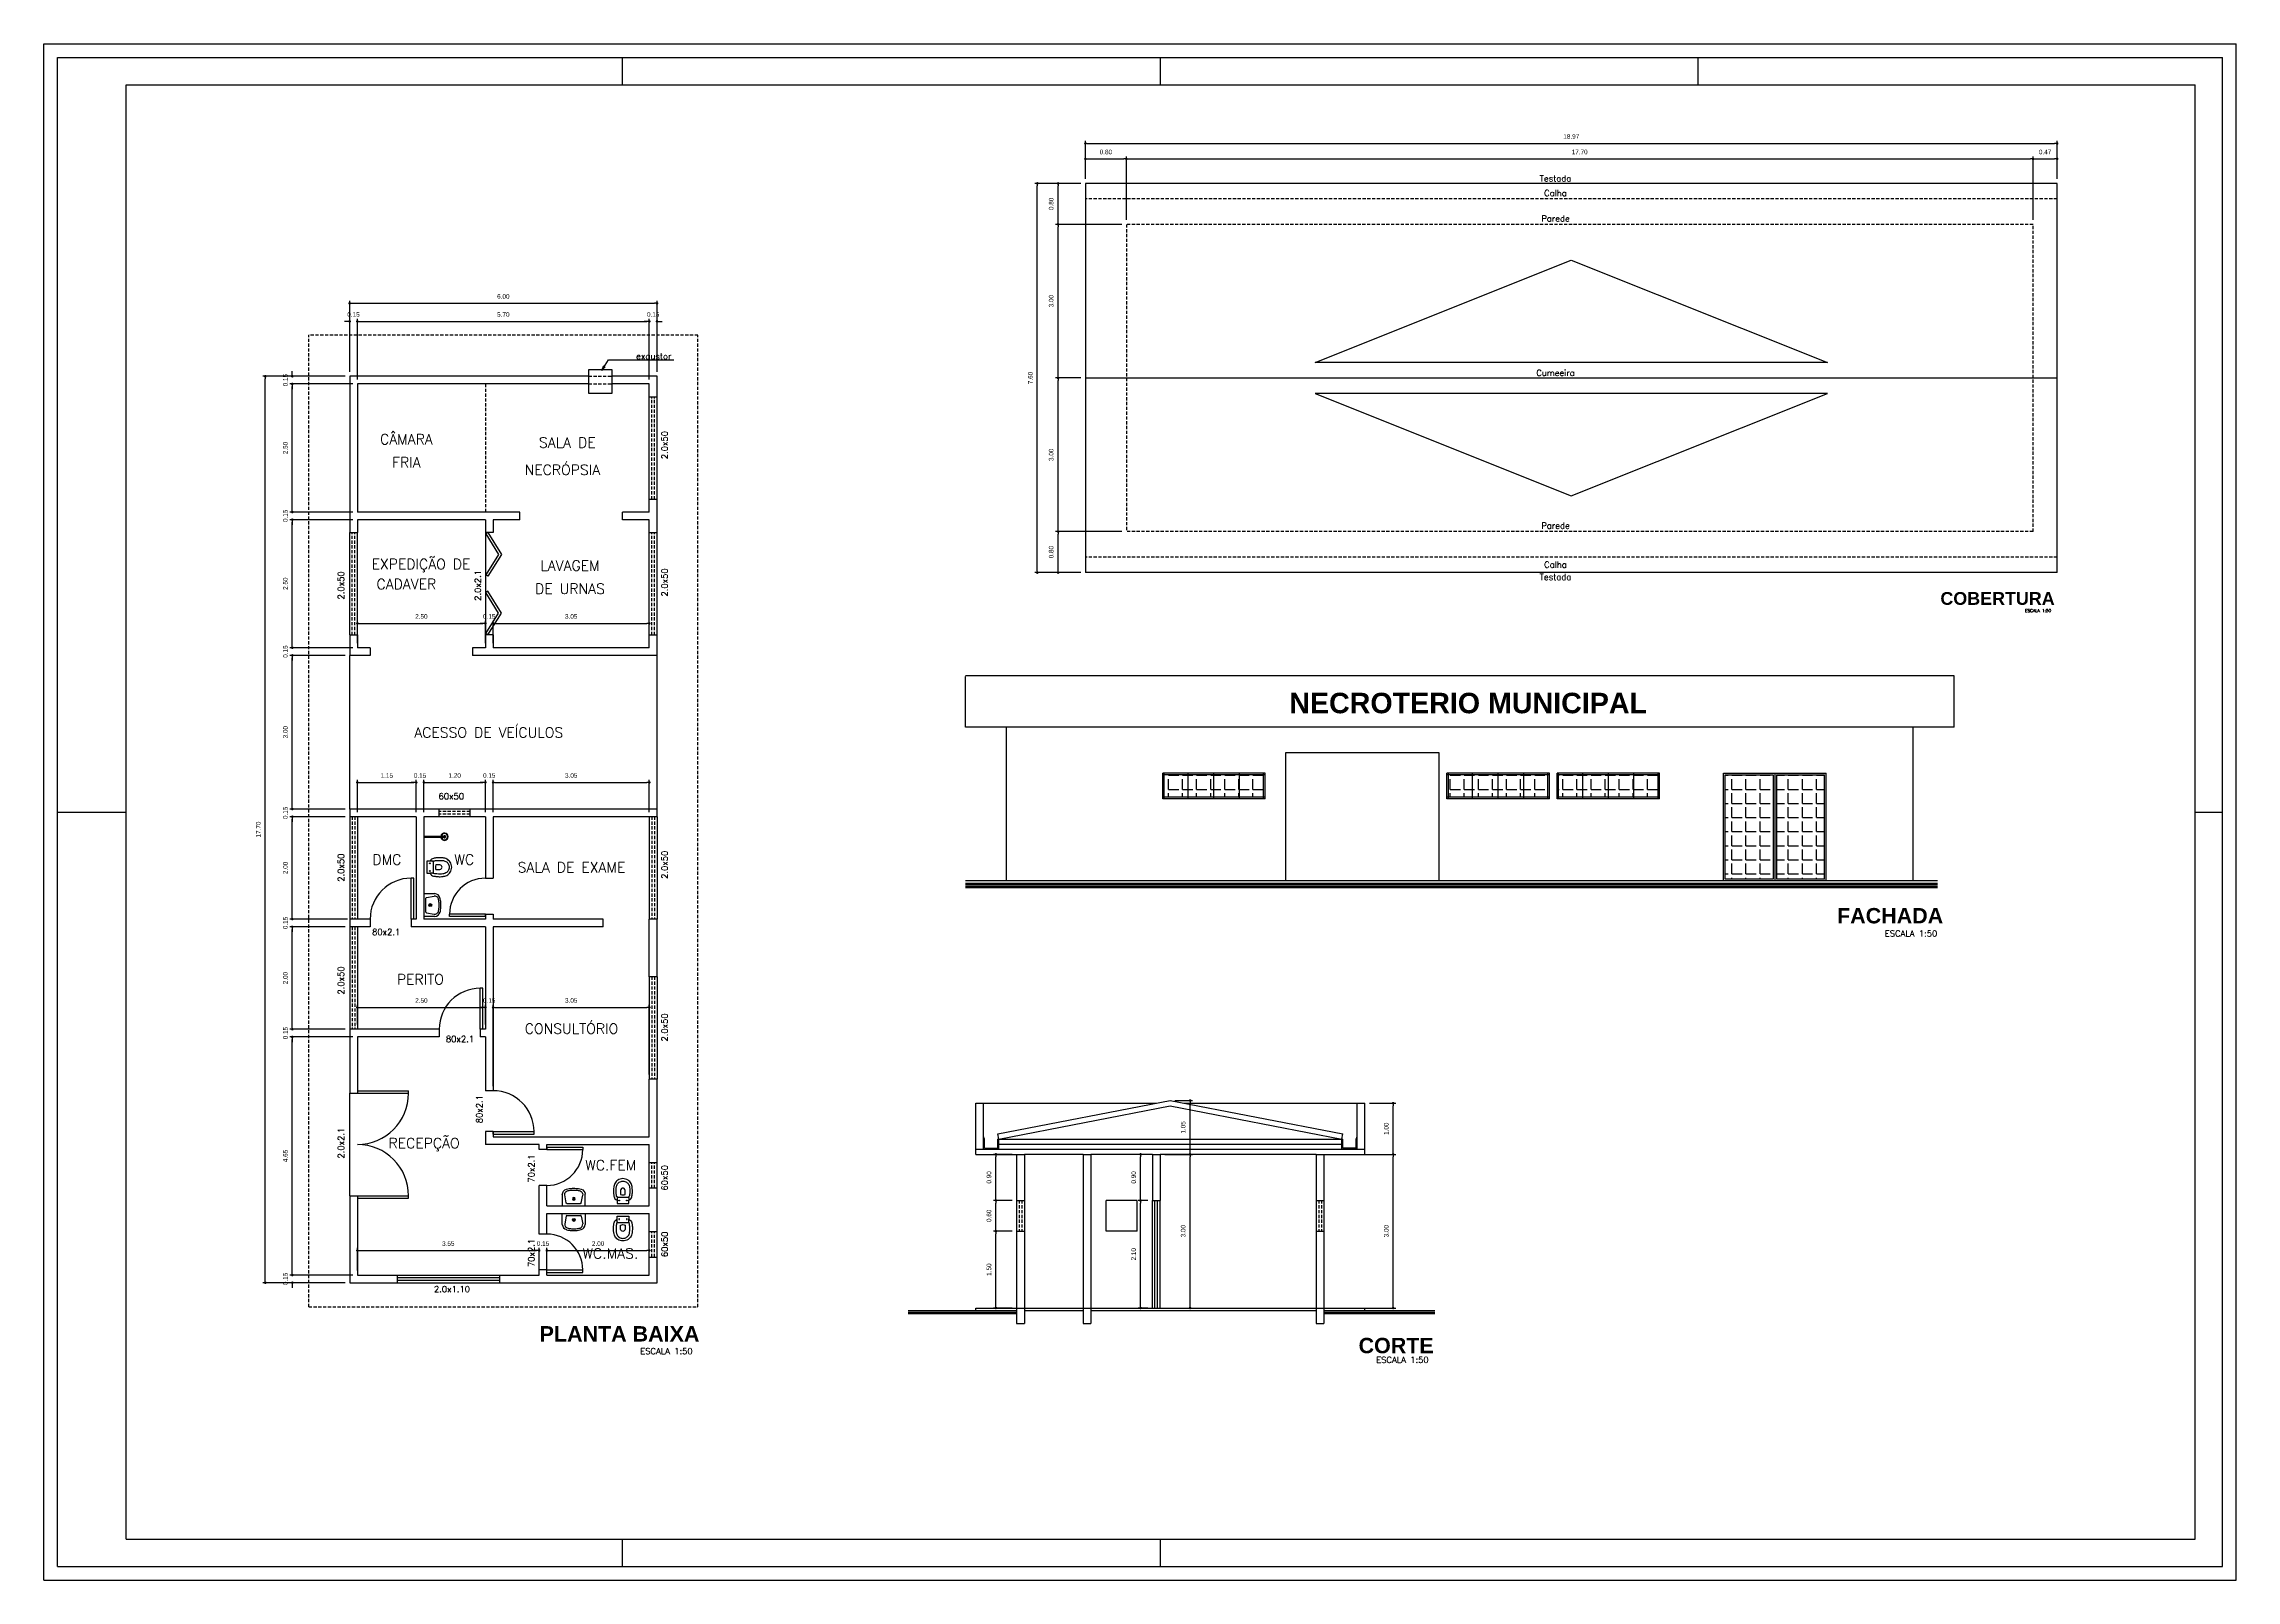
# Paper-space layout 'Layout1' of a CAD drawing. Extents: x 4.4 to 90, y 0 to 60.
# The model-space entities are those that its viewports show. They can reach past a viewport. Long polylines and large blocks are cut down to what shows.
import ezdxf
from ezdxf.enums import TextEntityAlignment as Align

# ---------------------------------------------------------------- set-up
doc = ezdxf.new("R2010")
doc.units = 0
doc.header["$MEASUREMENT"] = 0
doc.linetypes.add('HIDDEN', pattern=[0.375, 0.25, -0.125])
doc.layers.get('0').update_dxf_attribs({"linetype": 'CONTINUOUS'})
doc.layers.get('DEFPOINTS').update_dxf_attribs({"linetype": 'CONTINUOUS'})
for name, color, linetype in [('ACESSÓRIO', 2, 'CONTINUOUS'), ('ALVENARIA', 7, 'CONTINUOUS'), ('ALVENARIA1', 44, 'CONTINUOUS'), ('ALVENARIA2', 9, 'CONTINUOUS'), ('COBERTURA', 6, 'CONTINUOUS'), ('COTA', 1, 'CONTINUOUS'), ('HATCH', 30, 'CONTINUOUS'), ('JAPOR', 142, 'CONTINUOUS'), ('MARGEM1', 20, 'CONTINUOUS'), ('MARGEM10', 8, 'CONTINUOUS'), ('MARGEM3', 81, 'CONTINUOUS'), ('TEXTO2', 40, 'CONTINUOUS'), ('TEXTO3', 3, 'CONTINUOUS'), ('TEXTO5', 5, 'CONTINUOUS'), ('VIEW', 7, 'CONTINUOUS')]:
    doc.layers.add(name, color=color, linetype=linetype)
doc.layers.get('VIEW').freeze()
doc.styles.add('SANSSERIFBOLD', font='sasb____.pfb')
doc.styles.add('SIMPLEX', font='SIMPLEX.SHX')
doc.dimstyles.new('DIM50', dxfattribs={"dimtxt": 0.09, "dimasz": 0.05, "dimexe": 0.05, "dimexo": 0.09, "dimgap": 0.09, "dimtad": 1, "dimzin": 0, "dimdsep": 46, "dimtxsty": 'Standard', "dimblk": 'DOT', "dimcen": 0.09, "dimadec": 0, "dimazin": 0, "dimtfac": 1, "dimtix": 1, "dimtofl": 0, "dimtmove": 2, "dimatfit": 3, "dimldrblk": 'DOT', "dimfxl": 1, "dimtolj": 1, "dimtzin": 0, "dimarcsym": 0})
pattern_1 = [(0, (40.77504, 0), (0, 0.275), [0.2, -0.075]), (90, (40.77504, 0), (-0.275, 2e-17), [0.2, -0.075])]

psp = doc.layouts.get("Layout1")

msp = doc.modelspace()

# ---------------------------------------------------------------- texts
at = {"layer": 'TEXTO2', "style": 'SIMPLEX'}
for s, height, p in [('Testada', 0.12, (25.779, 21.411)), ('Calha', 0.12, (25.779, 21.126)), ('Parede', 0.12, (25.779, 20.629)), ('exaustor', 0.12, (13.17, 17.937)), ('Cumeeira', 0.12, (25.779, 17.615)), ('Parede', 0.12, (25.779, 14.632)), ('Testada', 0.12, (25.779, 13.629)), ('Calha', 0.12, (25.779, 13.87)), ('ESCALA 1:50', 0.06, (35.199, 13.003)), ('60x50', 0.12, (9.217, 9.345)), ('80x2.1', 0.12, (7.945, 6.694)), ('ESCALA 1:50', 0.12, (30.193, 6.53)), ('80x2.1', 0.12, (9.386, 4.605)), ('2.0x1.10', 0.12, (9.229, -0.28)), ('ESCALA 1:50', 0.12, (13.416, -1.491)), ('ESCALA 1:50', 0.12, (35.472, -1.499))]:
    msp.add_text(s, height=height, dxfattribs=at).set_placement(p, align=Align.CENTER)
for s, p in [('2.0x50', (13.44, 16.261)), ('2.0x50', (7.123, 13.522)), ('2.0x2.1', (9.794, 13.522)), ('2.0x50', (13.44, 13.579)), ('2.0x50', (7.123, 8.01)), ('2.0x50', (13.44, 8.066)), ('2.0x50', (7.123, 5.807)), ('2.0x50', (13.44, 4.89)), ('80x2.1', (9.823, 3.294)), ('2.0x2.1', (7.123, 2.631)), ('70x2.1', (10.84, 2.136)), ('60x50', (13.44, 1.953)), ('60x50', (13.44, 0.654)), ('70x2.1', (10.84, 0.485))]:
    msp.add_text(s, height=0.12, rotation=90, dxfattribs=at).set_placement(p, align=Align.CENTER)
at = {"layer": 'TEXTO3', "style": 'SIMPLEX'}
for s, p in [('CÂMARA', (8.339, 16.276)), ('SALA DE ', (11.549, 16.211)), ('FRIA', (8.339, 15.825)), ('NECRÓPSIA', (11.385, 15.678)), ('EXPEDIÇÃO DE ', (8.693, 13.839)), ('LAVAGEM', (11.533, 13.808)), ('CADAVER', (8.339, 13.448)), ('DE URNAS', (11.533, 13.357)), ('ACESSO DE VEÍCULOS', (9.947, 10.55)), ('DMC', (7.958, 8.068)), ('WC', (9.469, 8.068)), ('SALA DE EXAME', (11.563, 7.917)), ('PERITO', (8.613, 5.73)), ('CONSULTÓRIO', (11.563, 4.766)), ('RECEPÇÃO', (8.685, 2.531)), ('WC.FEM', (12.328, 2.1)), ('WC.MAS.', (12.321, 0.375))]:
    msp.add_text(s, height=0.2, dxfattribs=at).set_placement(p, align=Align.CENTER)
at = {"layer": 'TEXTO5', "style": 'SANSSERIFBOLD'}
for s, height, p in [('COBERTURA', 0.25, (35.524, 13.145)), ('CORTE', 0.3, (30.804, 6.719)), ('NECROTERIO MUNICIPAL', 0.4, (30.318, 2.862)), ('PLANTA BAIXA', 0.3, (14.06, -1.243)), ('FACHADA', 0.3, (36.1, -1.241))]:
    msp.add_text(s, height=height, dxfattribs=at).set_placement(p, align=Align.RIGHT)

# ---------------------------------------------------------------- blocks, each defined once
blk = doc.blocks.new('CHU3')
at = {"layer": 'ACESSÓRIO'}
for p, q in [((-0.016, 0.401), (0.004, 0.401)), ((-0.016, 0), (-0.016, 0.401)), ((0.004, 0), (0.004, 0.401))]:
    blk.add_line(p, q, dxfattribs=at)
for radius, start, end in [(0.0716, 278.0276, 261.9724), (0.0616, 278.0276, 260.6586), (0.0216, 297.5677, 242.4323)]:
    blk.add_arc((-0.006, 0.401), radius, start, end, dxfattribs=at)
blk = doc.blocks.new('PIA')
at = {"layer": 'ACESSÓRIO'}
for p, q in [((0, -0.212), (0, 0)), ((0.45, 0), (0.45, -0.214)), ((0.074, -0.05), (0.048, -0.201)), ((0.088, -0.037), (0.088, -0.037)), ((0.089, -0.037), (0.357, -0.037)), ((0.089, -0.037), (0.357, -0.037)), ((0.371, -0.05), (0.4, -0.198))]:
    blk.add_line(p, q, dxfattribs=at)
for points in [[(0.084, -0.315, 0.034307), (0.132, -0.325, 0.035819), (0.224, -0.332, 0.035819), (0.317, -0.325, 0.037113), (0.369, -0.313, 0.091233)], [(0.093, -0.281, 0.034307), (0.137, -0.29, 0.035819), (0.224, -0.297, 0.035819), (0.312, -0.29, 0.028558), (0.348, -0.283, 0.037113)]]:
    blk.add_lwpolyline(points, format="xyb", dxfattribs=at)
for radius in [0.0274, 0.0174]:
    blk.add_circle((0.225, -0.124), radius, dxfattribs=at)
for centre, radius, start, end in [((0.119, -0.2), 0.119, 185.4907, 252.8021), ((0.125, -0.209), 0.078, 174.1033, 247.6386), ((0.089, -0.052), 0.015, 90, 170.0432), ((0.32, -0.208), 0.0802, 290.6891, 5.3718), ((0.357, -0.052), 0.015, 10.9557, 90), ((0.329, -0.198), 0.122, 289.1742, 351.9763)]:
    blk.add_arc(centre, radius, start, end, dxfattribs=at)
blk = doc.blocks.new('VASO4')
at = {"layer": 'ACESSÓRIO', "linetype": 'Continuous'}
blk.add_line((0.008, 0.129), (0.008, -0.101), dxfattribs=at)
at = {"layer": 'ACESSÓRIO'}
for points in [[(0.008, -0.101), (0.062, -0.101, -0.230445), (0.076, -0.11, 0.23338), (0.136, -0.159, 0.01224), (0.166, -0.164, 0.012146), (0.196, -0.168, 0.027041), (0.266, -0.171, 0.02486), (0.326, -0.166, 0.024258), (0.356, -0.161, 0.054364), (0.396, -0.145, 0.124881), (0.462, -0.086, 0.148509), (0.492, 0.014, 0.148509), (0.462, 0.114, 0.124881), (0.396, 0.173, 0.054364), (0.356, 0.188, 0.024258), (0.326, 0.194, 0.02486), (0.266, 0.198, 0.027041), (0.196, 0.196, 0.012146), (0.166, 0.192, 0.01224), (0.136, 0.186, 0.23338), (0.076, 0.138, -0.230445), (0.062, 0.129), (0.008, 0.129)], [(0.131, 0.116, -0.294455), (0.146, 0.137, -0.039934), (0.174, 0.142, -0.011944), (0.201, 0.146, -0.026776), (0.265, 0.148, -0.024689), (0.319, 0.144, -0.023307), (0.344, 0.14, -0.058725), (0.376, 0.127, -0.118027), (0.421, 0.086, -0.148338), (0.442, 0.014, -0.148338), (0.421, -0.058, -0.118027), (0.376, -0.099, -0.058725), (0.344, -0.112, -0.023307), (0.319, -0.117, -0.024689), (0.265, -0.121, -0.026776), (0.201, -0.118, -0.011944), (0.174, -0.115, -0.039934), (0.146, -0.109, -0.294455), (0.131, -0.089)]]:
    blk.add_lwpolyline(points, format="xyb", dxfattribs=at)
for points in [[(0.124, 0.129), (0.062, 0.129)], [(0.131, 0.119), (0.131, 0.117), (0.131, 0.014), (0.131, -0.09), (0.131, -0.092)], [(0.124, -0.101), (0.062, -0.101)]]:
    blk.add_lwpolyline(points, dxfattribs=at)
blk.add_lwpolyline([(0.296, 0.04, 0.226513), (0.261, 0.059), (0.182, 0.059, 0.186813), (0.182, -0.032), (0.261, -0.032, 0.226513), (0.296, -0.012, 0.326923)], format="xyb", close=True, dxfattribs=at)
for centre in [(0.066, 0.089), (0.066, -0.061)]:
    blk.add_circle(centre, 0.0075, dxfattribs=at)
for centre, start, end in [((0.123, 0.121), 351.7463, 83.809), ((0.123, -0.093), 276.191, 8.2537)]:
    blk.add_arc(centre, 0.00842, start, end, dxfattribs=at)
blk = doc.blocks.new('DOT')
at = {"layer": 'ALVENARIA', "color": 0, "linetype": 'ByBlock'}
blk.add_line((-0.5, 0), (-1, 0), dxfattribs=at)
at = {"layer": 'ALVENARIA', "color": 0, "linetype": 'ByBlock', "const_width": 0.5}
blk.add_lwpolyline([(-0.25, 0, 1), (0.25, 0, 1)], format="xyb", close=True, dxfattribs=at)
blk = doc.blocks.new('*D36')
at = {"color": 0, "linetype": 'ByBlock'}
for p, q in [((-18.203, 9.102), (-18.568, 9.102)), ((-18.518, 7.652), (-18.518, 9.052)), ((-18.203, 7.602), (-18.568, 7.602))]:
    blk.add_line(p, q, dxfattribs=at)
at = {"layer": 'DEFPOINTS', "color": 0, "linetype": 'ByBlock'}
for p in [(-18.518, 9.102), (-18.113, 9.102), (-18.113, 7.602)]:
    blk.add_point(p, dxfattribs=at)
at = {"color": 0, "linetype": 'ByBlock', "xscale": 0.05, "yscale": 0.05, "zscale": 0.05}
for p, rotation in [((-18.518, 9.102), 90), ((-18.518, 7.602), 270)]:
    blk.add_blockref('DOT', p, dxfattribs=dict(at, rotation=rotation))
at = {"color": 0, "linetype": 'ByBlock', "insert": (-18.653, 8.352), "char_height": 0.09, "attachment_point": 5, "rotation": 90}
blk.add_mtext('\\A1;1.50', dxfattribs=at)
blk = doc.blocks.new('*D37')
at = {"color": 0, "linetype": 'ByBlock'}
for p, q in [((-18.203, 9.702), (-18.568, 9.702)), ((-18.518, 9.152), (-18.518, 9.652))]:
    blk.add_line(p, q, dxfattribs=at)
at = {"layer": 'DEFPOINTS', "color": 0, "linetype": 'ByBlock'}
for p in [(-18.518, 9.702), (-18.113, 9.702), (-18.113, 9.102)]:
    blk.add_point(p, dxfattribs=at)
at = {"color": 0, "linetype": 'ByBlock', "xscale": 0.05, "yscale": 0.05, "zscale": 0.05}
for p, rotation in [((-18.518, 9.702), 90), ((-18.518, 9.102), 270)]:
    blk.add_blockref('DOT', p, dxfattribs=dict(at, rotation=rotation))
at = {"color": 0, "linetype": 'ByBlock', "insert": (-18.653, 9.402), "char_height": 0.09, "attachment_point": 5, "rotation": 90}
blk.add_mtext('\\A1;0.60', dxfattribs=at)
blk = doc.blocks.new('*D38')
at = {"color": 0, "linetype": 'ByBlock'}
for p, q in [((-18.203, 10.602), (-18.568, 10.602)), ((-18.518, 9.752), (-18.518, 10.552))]:
    blk.add_line(p, q, dxfattribs=at)
at = {"layer": 'DEFPOINTS', "color": 0, "linetype": 'ByBlock'}
for p in [(-18.518, 10.602), (-18.113, 10.602), (-18.113, 9.702)]:
    blk.add_point(p, dxfattribs=at)
at = {"color": 0, "linetype": 'ByBlock', "xscale": 0.05, "yscale": 0.05, "zscale": 0.05}
for p, rotation in [((-18.518, 10.602), 90), ((-18.518, 9.702), 270)]:
    blk.add_blockref('DOT', p, dxfattribs=dict(at, rotation=rotation))
at = {"color": 0, "linetype": 'ByBlock', "insert": (-18.653, 10.152), "char_height": 0.09, "attachment_point": 5, "rotation": 90}
blk.add_mtext('\\A1;0.90', dxfattribs=at)
blk = doc.blocks.new('*D39')
at = {"color": 0, "linetype": 'ByBlock'}
for p, q in [((-15.553, 9.702), (-15.744, 9.702)), ((-15.694, 7.652), (-15.694, 9.652)), ((-15.553, 7.602), (-15.744, 7.602))]:
    blk.add_line(p, q, dxfattribs=at)
at = {"layer": 'DEFPOINTS', "color": 0, "linetype": 'ByBlock'}
for p in [(-15.694, 9.702), (-15.463, 9.702), (-15.463, 7.602)]:
    blk.add_point(p, dxfattribs=at)
at = {"color": 0, "linetype": 'ByBlock', "xscale": 0.05, "yscale": 0.05, "zscale": 0.05}
for p, rotation in [((-15.694, 9.702), 90), ((-15.694, 7.602), 270)]:
    blk.add_blockref('DOT', p, dxfattribs=dict(at, rotation=rotation))
at = {"color": 0, "linetype": 'ByBlock', "insert": (-15.829, 8.652), "char_height": 0.09, "attachment_point": 5, "rotation": 90}
blk.add_mtext('\\A1;2.10', dxfattribs=at)
blk = doc.blocks.new('*D40')
at = {"color": 0, "linetype": 'ByBlock'}
for p, q in [((-15.553, 10.602), (-15.744, 10.602)), ((-15.694, 9.752), (-15.694, 10.552))]:
    blk.add_line(p, q, dxfattribs=at)
at = {"layer": 'DEFPOINTS', "color": 0, "linetype": 'ByBlock'}
for p in [(-15.694, 10.602), (-15.463, 10.602), (-15.463, 9.702)]:
    blk.add_point(p, dxfattribs=at)
at = {"color": 0, "linetype": 'ByBlock', "xscale": 0.05, "yscale": 0.05, "zscale": 0.05}
for p, rotation in [((-15.694, 10.602), 90), ((-15.694, 9.702), 270)]:
    blk.add_blockref('DOT', p, dxfattribs=dict(at, rotation=rotation))
at = {"color": 0, "linetype": 'ByBlock', "insert": (-15.829, 10.152), "char_height": 0.09, "attachment_point": 5, "rotation": 90}
blk.add_mtext('\\A1;0.90', dxfattribs=at)
blk = doc.blocks.new('*D41')
at = {"color": 0, "linetype": 'ByBlock'}
for p, q in [((-15.223, 10.602), (-14.677, 10.602)), ((-14.727, 7.652), (-14.727, 10.552)), ((-15.223, 7.602), (-14.677, 7.602))]:
    blk.add_line(p, q, dxfattribs=at)
at = {"layer": 'DEFPOINTS', "color": 0, "linetype": 'ByBlock'}
for p in [(-15.313, 10.602), (-14.727, 10.602), (-15.313, 7.602)]:
    blk.add_point(p, dxfattribs=at)
at = {"color": 0, "linetype": 'ByBlock', "xscale": 0.05, "yscale": 0.05, "zscale": 0.05}
for p, rotation in [((-14.727, 10.602), 90), ((-14.727, 7.602), 270)]:
    blk.add_blockref('DOT', p, dxfattribs=dict(at, rotation=rotation))
at = {"color": 0, "linetype": 'ByBlock', "insert": (-14.862, 9.102), "char_height": 0.09, "attachment_point": 5, "rotation": 90}
blk.add_mtext('\\A1;3.00', dxfattribs=at)
blk = doc.blocks.new('*D42')
at = {"color": 0, "linetype": 'ByBlock'}
for p, q in [((-15.023, 11.654), (-14.677, 11.654)), ((-14.727, 10.652), (-14.727, 11.604))]:
    blk.add_line(p, q, dxfattribs=at)
at = {"layer": 'DEFPOINTS', "color": 0, "linetype": 'ByBlock'}
for p in [(-15.113, 11.654), (-14.727, 11.654), (-15.313, 10.602)]:
    blk.add_point(p, dxfattribs=at)
at = {"color": 0, "linetype": 'ByBlock', "xscale": 0.05, "yscale": 0.05, "zscale": 0.05}
for p, rotation in [((-14.727, 11.654), 90), ((-14.727, 10.602), 270)]:
    blk.add_blockref('DOT', p, dxfattribs=dict(at, rotation=rotation))
at = {"color": 0, "linetype": 'ByBlock', "insert": (-14.862, 11.128), "char_height": 0.09, "attachment_point": 5, "rotation": 90}
blk.add_mtext('\\A1;1.05', dxfattribs=at)
blk = doc.blocks.new('*D43')
at = {"color": 0, "linetype": 'ByBlock'}
for p, q in [((-12.023, 10.602), (-10.712, 10.602)), ((-10.762, 7.652), (-10.762, 10.552)), ((-12.023, 7.602), (-10.712, 7.602))]:
    blk.add_line(p, q, dxfattribs=at)
at = {"layer": 'DEFPOINTS', "color": 0, "linetype": 'ByBlock'}
for p in [(-12.113, 10.602), (-10.762, 10.602), (-12.113, 7.602)]:
    blk.add_point(p, dxfattribs=at)
at = {"color": 0, "linetype": 'ByBlock', "xscale": 0.05, "yscale": 0.05, "zscale": 0.05}
for p, rotation in [((-10.762, 10.602), 90), ((-10.762, 7.602), 270)]:
    blk.add_blockref('DOT', p, dxfattribs=dict(at, rotation=rotation))
at = {"color": 0, "linetype": 'ByBlock', "insert": (-10.897, 9.102), "char_height": 0.09, "attachment_point": 5, "rotation": 90}
blk.add_mtext('\\A1;3.00', dxfattribs=at)
blk = doc.blocks.new('*D44')
at = {"color": 0, "linetype": 'ByBlock'}
for p, q in [((-11.223, 11.602), (-10.712, 11.602)), ((-10.762, 10.652), (-10.762, 11.552))]:
    blk.add_line(p, q, dxfattribs=at)
at = {"layer": 'DEFPOINTS', "color": 0, "linetype": 'ByBlock'}
for p in [(-11.313, 11.602), (-10.762, 11.602), (-12.113, 10.602)]:
    blk.add_point(p, dxfattribs=at)
at = {"color": 0, "linetype": 'ByBlock', "xscale": 0.05, "yscale": 0.05, "zscale": 0.05}
for p, rotation in [((-10.762, 11.602), 90), ((-10.762, 10.602), 270)]:
    blk.add_blockref('DOT', p, dxfattribs=dict(at, rotation=rotation))
at = {"color": 0, "linetype": 'ByBlock', "insert": (-10.897, 11.102), "char_height": 0.09, "attachment_point": 5, "rotation": 90}
blk.add_mtext('\\A1;1.00', dxfattribs=at)
blk = doc.blocks.new('*D45')
at = {"color": 0, "linetype": 'ByBlock'}
for p, q in [((7.182, 18.677), (7.132, 18.677)), ((7.232, 17.695), (7.232, 18.727)), ((7.382, 17.545), (7.382, 18.727)), ((7.432, 18.677), (7.482, 18.677))]:
    blk.add_line(p, q, dxfattribs=at)
at = {"layer": 'DEFPOINTS', "color": 0, "linetype": 'ByBlock'}
for p in [(7.382, 18.677), (7.232, 17.605), (7.382, 17.455)]:
    blk.add_point(p, dxfattribs=at)
at = {"color": 0, "linetype": 'ByBlock', "xscale": 0.05, "yscale": 0.05, "zscale": 0.05}
blk.add_blockref('DOT', (7.232, 18.677), dxfattribs=at)
at = {"color": 0, "linetype": 'ByBlock', "xscale": 0.05, "yscale": 0.05, "zscale": 0.05, "rotation": 180}
blk.add_blockref('DOT', (7.382, 18.677), dxfattribs=at)
at = {"color": 0, "linetype": 'ByBlock', "insert": (7.307, 18.812), "char_height": 0.09, "attachment_point": 5}
blk.add_mtext('\\A1;0.15', dxfattribs=at)
blk = doc.blocks.new('*D46')
at = {"color": 0, "linetype": 'ByBlock'}
for p, q in [((7.432, 18.677), (13.032, 18.677)), ((13.082, 17.545), (13.082, 18.727))]:
    blk.add_line(p, q, dxfattribs=at)
at = {"layer": 'DEFPOINTS', "color": 0, "linetype": 'ByBlock'}
for p in [(13.082, 18.677), (7.382, 17.455), (13.082, 17.455)]:
    blk.add_point(p, dxfattribs=at)
at = {"color": 0, "linetype": 'ByBlock', "xscale": 0.05, "yscale": 0.05, "zscale": 0.05, "rotation": 180}
blk.add_blockref('DOT', (7.382, 18.677), dxfattribs=at)
at = {"color": 0, "linetype": 'ByBlock', "xscale": 0.05, "yscale": 0.05, "zscale": 0.05}
blk.add_blockref('DOT', (13.082, 18.677), dxfattribs=at)
at = {"color": 0, "linetype": 'ByBlock', "insert": (10.232, 18.812), "char_height": 0.09, "attachment_point": 5}
blk.add_mtext('\\A1;5.70', dxfattribs=at)
blk = doc.blocks.new('*D47')
at = {"color": 0, "linetype": 'ByBlock'}
for p, q in [((13.032, 18.677), (12.982, 18.677)), ((13.232, 17.695), (13.232, 18.727)), ((13.282, 18.677), (13.332, 18.677))]:
    blk.add_line(p, q, dxfattribs=at)
at = {"layer": 'DEFPOINTS', "color": 0, "linetype": 'ByBlock'}
for p in [(13.232, 18.677), (13.232, 17.605), (13.082, 17.455)]:
    blk.add_point(p, dxfattribs=at)
at = {"color": 0, "linetype": 'ByBlock', "xscale": 0.05, "yscale": 0.05, "zscale": 0.05}
blk.add_blockref('DOT', (13.082, 18.677), dxfattribs=at)
at = {"color": 0, "linetype": 'ByBlock', "xscale": 0.05, "yscale": 0.05, "zscale": 0.05, "rotation": 180}
blk.add_blockref('DOT', (13.232, 18.677), dxfattribs=at)
at = {"color": 0, "linetype": 'ByBlock', "insert": (13.157, 18.812), "char_height": 0.09, "attachment_point": 5}
blk.add_mtext('\\A1;0.15', dxfattribs=at)
blk = doc.blocks.new('*D48')
at = {"color": 0, "linetype": 'ByBlock'}
for p, q in [((7.232, 17.695), (7.232, 19.08)), ((7.282, 19.03), (13.182, 19.03)), ((13.232, 17.695), (13.232, 19.08))]:
    blk.add_line(p, q, dxfattribs=at)
at = {"layer": 'DEFPOINTS', "color": 0, "linetype": 'ByBlock'}
for p in [(13.232, 19.03), (7.232, 17.605), (13.232, 17.605)]:
    blk.add_point(p, dxfattribs=at)
at = {"color": 0, "linetype": 'ByBlock', "xscale": 0.05, "yscale": 0.05, "zscale": 0.05, "rotation": 180}
blk.add_blockref('DOT', (7.232, 19.03), dxfattribs=at)
at = {"color": 0, "linetype": 'ByBlock', "xscale": 0.05, "yscale": 0.05, "zscale": 0.05}
blk.add_blockref('DOT', (13.232, 19.03), dxfattribs=at)
at = {"color": 0, "linetype": 'ByBlock', "insert": (10.232, 19.165), "char_height": 0.09, "attachment_point": 5}
blk.add_mtext('\\A1;6.00', dxfattribs=at)
blk = doc.blocks.new('*D49')
at = {"color": 0, "linetype": 'ByBlock'}
for p, q in [((7.382, 12.395), (7.382, 12.831)), ((7.432, 12.781), (9.832, 12.781)), ((9.882, 12.395), (9.882, 12.831))]:
    blk.add_line(p, q, dxfattribs=at)
at = {"layer": 'DEFPOINTS', "color": 0, "linetype": 'ByBlock'}
for p in [(9.882, 12.781), (7.382, 12.305), (9.882, 12.305)]:
    blk.add_point(p, dxfattribs=at)
at = {"color": 0, "linetype": 'ByBlock', "xscale": 0.05, "yscale": 0.05, "zscale": 0.05, "rotation": 180}
blk.add_blockref('DOT', (7.382, 12.781), dxfattribs=at)
at = {"color": 0, "linetype": 'ByBlock', "xscale": 0.05, "yscale": 0.05, "zscale": 0.05}
blk.add_blockref('DOT', (9.882, 12.781), dxfattribs=at)
at = {"color": 0, "linetype": 'ByBlock', "insert": (8.632, 12.916), "char_height": 0.09, "attachment_point": 5}
blk.add_mtext('\\A1;2.50', dxfattribs=at)
blk = doc.blocks.new('*D50')
at = {"color": 0, "linetype": 'ByBlock'}
for p, q in [((9.832, 12.781), (9.782, 12.781)), ((10.032, 12.395), (10.032, 12.831)), ((10.082, 12.781), (10.132, 12.781))]:
    blk.add_line(p, q, dxfattribs=at)
at = {"layer": 'DEFPOINTS', "color": 0, "linetype": 'ByBlock'}
for p in [(10.032, 12.781), (9.882, 12.305), (10.032, 12.305)]:
    blk.add_point(p, dxfattribs=at)
at = {"color": 0, "linetype": 'ByBlock', "xscale": 0.05, "yscale": 0.05, "zscale": 0.05}
blk.add_blockref('DOT', (9.882, 12.781), dxfattribs=at)
at = {"color": 0, "linetype": 'ByBlock', "xscale": 0.05, "yscale": 0.05, "zscale": 0.05, "rotation": 180}
blk.add_blockref('DOT', (10.032, 12.781), dxfattribs=at)
at = {"color": 0, "linetype": 'ByBlock', "insert": (9.957, 12.916), "char_height": 0.09, "attachment_point": 5}
blk.add_mtext('\\A1;0.15', dxfattribs=at)
blk = doc.blocks.new('*D51')
at = {"color": 0, "linetype": 'ByBlock'}
for p, q in [((10.082, 12.781), (13.032, 12.781)), ((13.082, 12.395), (13.082, 12.831))]:
    blk.add_line(p, q, dxfattribs=at)
at = {"layer": 'DEFPOINTS', "color": 0, "linetype": 'ByBlock'}
for p in [(13.082, 12.781), (10.032, 12.305), (13.082, 12.305)]:
    blk.add_point(p, dxfattribs=at)
at = {"color": 0, "linetype": 'ByBlock', "xscale": 0.05, "yscale": 0.05, "zscale": 0.05, "rotation": 180}
blk.add_blockref('DOT', (10.032, 12.781), dxfattribs=at)
at = {"color": 0, "linetype": 'ByBlock', "xscale": 0.05, "yscale": 0.05, "zscale": 0.05}
blk.add_blockref('DOT', (13.082, 12.781), dxfattribs=at)
at = {"color": 0, "linetype": 'ByBlock', "insert": (11.557, 12.916), "char_height": 0.09, "attachment_point": 5}
blk.add_mtext('\\A1;3.05', dxfattribs=at)
blk = doc.blocks.new('*D52')
at = {"color": 0, "linetype": 'ByBlock'}
for p, q in [((7.382, 9.095), (7.382, 9.724)), ((7.432, 9.674), (8.482, 9.674)), ((8.532, 9.095), (8.532, 9.724))]:
    blk.add_line(p, q, dxfattribs=at)
at = {"layer": 'DEFPOINTS', "color": 0, "linetype": 'ByBlock'}
for p in [(8.532, 9.674), (7.382, 9.005), (8.532, 9.005)]:
    blk.add_point(p, dxfattribs=at)
at = {"color": 0, "linetype": 'ByBlock', "xscale": 0.05, "yscale": 0.05, "zscale": 0.05, "rotation": 180}
blk.add_blockref('DOT', (7.382, 9.674), dxfattribs=at)
at = {"color": 0, "linetype": 'ByBlock', "xscale": 0.05, "yscale": 0.05, "zscale": 0.05}
blk.add_blockref('DOT', (8.532, 9.674), dxfattribs=at)
at = {"color": 0, "linetype": 'ByBlock', "insert": (7.957, 9.809), "char_height": 0.09, "attachment_point": 5}
blk.add_mtext('\\A1;1.15', dxfattribs=at)
blk = doc.blocks.new('*D53')
at = {"color": 0, "linetype": 'ByBlock'}
for p, q in [((8.482, 9.674), (8.432, 9.674)), ((8.682, 9.095), (8.682, 9.724)), ((8.732, 9.674), (8.782, 9.674))]:
    blk.add_line(p, q, dxfattribs=at)
at = {"layer": 'DEFPOINTS', "color": 0, "linetype": 'ByBlock'}
for p in [(8.682, 9.674), (8.532, 9.005), (8.682, 9.005)]:
    blk.add_point(p, dxfattribs=at)
at = {"color": 0, "linetype": 'ByBlock', "xscale": 0.05, "yscale": 0.05, "zscale": 0.05}
blk.add_blockref('DOT', (8.532, 9.674), dxfattribs=at)
at = {"color": 0, "linetype": 'ByBlock', "xscale": 0.05, "yscale": 0.05, "zscale": 0.05, "rotation": 180}
blk.add_blockref('DOT', (8.682, 9.674), dxfattribs=at)
at = {"color": 0, "linetype": 'ByBlock', "insert": (8.607, 9.809), "char_height": 0.09, "attachment_point": 5}
blk.add_mtext('\\A1;0.15', dxfattribs=at)
blk = doc.blocks.new('*D54')
at = {"color": 0, "linetype": 'ByBlock'}
for p, q in [((8.732, 9.674), (9.832, 9.674)), ((9.882, 9.095), (9.882, 9.724))]:
    blk.add_line(p, q, dxfattribs=at)
at = {"layer": 'DEFPOINTS', "color": 0, "linetype": 'ByBlock'}
for p in [(9.882, 9.674), (8.682, 9.005), (9.882, 9.005)]:
    blk.add_point(p, dxfattribs=at)
at = {"color": 0, "linetype": 'ByBlock', "xscale": 0.05, "yscale": 0.05, "zscale": 0.05, "rotation": 180}
blk.add_blockref('DOT', (8.682, 9.674), dxfattribs=at)
at = {"color": 0, "linetype": 'ByBlock', "xscale": 0.05, "yscale": 0.05, "zscale": 0.05}
blk.add_blockref('DOT', (9.882, 9.674), dxfattribs=at)
at = {"color": 0, "linetype": 'ByBlock', "insert": (9.282, 9.809), "char_height": 0.09, "attachment_point": 5}
blk.add_mtext('\\A1;1.20', dxfattribs=at)
blk = doc.blocks.new('*D55')
at = {"color": 0, "linetype": 'ByBlock'}
for p, q in [((9.832, 9.674), (9.782, 9.674)), ((10.032, 9.095), (10.032, 9.724)), ((10.082, 9.674), (10.132, 9.674))]:
    blk.add_line(p, q, dxfattribs=at)
at = {"layer": 'DEFPOINTS', "color": 0, "linetype": 'ByBlock'}
for p in [(10.032, 9.674), (9.882, 9.005), (10.032, 9.005)]:
    blk.add_point(p, dxfattribs=at)
at = {"color": 0, "linetype": 'ByBlock', "xscale": 0.05, "yscale": 0.05, "zscale": 0.05}
blk.add_blockref('DOT', (9.882, 9.674), dxfattribs=at)
at = {"color": 0, "linetype": 'ByBlock', "xscale": 0.05, "yscale": 0.05, "zscale": 0.05, "rotation": 180}
blk.add_blockref('DOT', (10.032, 9.674), dxfattribs=at)
at = {"color": 0, "linetype": 'ByBlock', "insert": (9.957, 9.809), "char_height": 0.09, "attachment_point": 5}
blk.add_mtext('\\A1;0.15', dxfattribs=at)
blk = doc.blocks.new('*D56')
at = {"color": 0, "linetype": 'ByBlock'}
for p, q in [((10.082, 9.674), (13.032, 9.674)), ((13.082, 9.095), (13.082, 9.724))]:
    blk.add_line(p, q, dxfattribs=at)
at = {"layer": 'DEFPOINTS', "color": 0, "linetype": 'ByBlock'}
for p in [(13.082, 9.674), (10.032, 9.005), (13.082, 9.005)]:
    blk.add_point(p, dxfattribs=at)
at = {"color": 0, "linetype": 'ByBlock', "xscale": 0.05, "yscale": 0.05, "zscale": 0.05, "rotation": 180}
blk.add_blockref('DOT', (10.032, 9.674), dxfattribs=at)
at = {"color": 0, "linetype": 'ByBlock', "xscale": 0.05, "yscale": 0.05, "zscale": 0.05}
blk.add_blockref('DOT', (13.082, 9.674), dxfattribs=at)
at = {"color": 0, "linetype": 'ByBlock', "insert": (11.557, 9.809), "char_height": 0.09, "attachment_point": 5}
blk.add_mtext('\\A1;3.05', dxfattribs=at)
blk = doc.blocks.new('*D57')
at = {"color": 0, "linetype": 'ByBlock'}
for p, q in [((7.382, 4.945), (7.382, 5.331)), ((7.432, 5.281), (9.832, 5.281)), ((9.882, 4.945), (9.882, 5.331))]:
    blk.add_line(p, q, dxfattribs=at)
at = {"layer": 'DEFPOINTS', "color": 0, "linetype": 'ByBlock'}
for p in [(9.882, 5.281), (7.382, 4.855), (9.882, 4.855)]:
    blk.add_point(p, dxfattribs=at)
at = {"color": 0, "linetype": 'ByBlock', "xscale": 0.05, "yscale": 0.05, "zscale": 0.05, "rotation": 180}
blk.add_blockref('DOT', (7.382, 5.281), dxfattribs=at)
at = {"color": 0, "linetype": 'ByBlock', "xscale": 0.05, "yscale": 0.05, "zscale": 0.05}
blk.add_blockref('DOT', (9.882, 5.281), dxfattribs=at)
at = {"color": 0, "linetype": 'ByBlock', "insert": (8.632, 5.416), "char_height": 0.09, "attachment_point": 5}
blk.add_mtext('\\A1;2.50', dxfattribs=at)
blk = doc.blocks.new('*D58')
at = {"color": 0, "linetype": 'ByBlock'}
for p, q in [((9.832, 5.281), (9.782, 5.281)), ((10.032, 3.745), (10.032, 5.331)), ((10.082, 5.281), (10.132, 5.281))]:
    blk.add_line(p, q, dxfattribs=at)
at = {"layer": 'DEFPOINTS', "color": 0, "linetype": 'ByBlock'}
for p in [(10.032, 5.281), (9.882, 4.855), (10.032, 3.655)]:
    blk.add_point(p, dxfattribs=at)
at = {"color": 0, "linetype": 'ByBlock', "xscale": 0.05, "yscale": 0.05, "zscale": 0.05}
blk.add_blockref('DOT', (9.882, 5.281), dxfattribs=at)
at = {"color": 0, "linetype": 'ByBlock', "xscale": 0.05, "yscale": 0.05, "zscale": 0.05, "rotation": 180}
blk.add_blockref('DOT', (10.032, 5.281), dxfattribs=at)
at = {"color": 0, "linetype": 'ByBlock', "insert": (9.957, 5.416), "char_height": 0.09, "attachment_point": 5}
blk.add_mtext('\\A1;0.15', dxfattribs=at)
blk = doc.blocks.new('*D59')
at = {"color": 0, "linetype": 'ByBlock'}
for p, q in [((10.082, 5.281), (13.032, 5.281)), ((13.082, 3.97), (13.082, 5.331))]:
    blk.add_line(p, q, dxfattribs=at)
at = {"layer": 'DEFPOINTS', "color": 0, "linetype": 'ByBlock'}
for p in [(13.082, 5.281), (13.082, 3.88), (10.032, 3.655)]:
    blk.add_point(p, dxfattribs=at)
at = {"color": 0, "linetype": 'ByBlock', "xscale": 0.05, "yscale": 0.05, "zscale": 0.05, "rotation": 180}
blk.add_blockref('DOT', (10.032, 5.281), dxfattribs=at)
at = {"color": 0, "linetype": 'ByBlock', "xscale": 0.05, "yscale": 0.05, "zscale": 0.05}
blk.add_blockref('DOT', (13.082, 5.281), dxfattribs=at)
at = {"color": 0, "linetype": 'ByBlock', "insert": (11.557, 5.416), "char_height": 0.09, "attachment_point": 5}
blk.add_mtext('\\A1;3.05', dxfattribs=at)
blk = doc.blocks.new('*D60')
at = {"color": 0, "linetype": 'ByBlock'}
for p, q in [((7.382, 0.145), (7.382, 0.584)), ((7.432, 0.534), (10.882, 0.534)), ((10.932, 0.145), (10.932, 0.584))]:
    blk.add_line(p, q, dxfattribs=at)
at = {"layer": 'DEFPOINTS', "color": 0, "linetype": 'ByBlock'}
for p in [(10.932, 0.534), (7.382, 0.055), (10.932, 0.055)]:
    blk.add_point(p, dxfattribs=at)
at = {"color": 0, "linetype": 'ByBlock', "xscale": 0.05, "yscale": 0.05, "zscale": 0.05, "rotation": 180}
blk.add_blockref('DOT', (7.382, 0.534), dxfattribs=at)
at = {"color": 0, "linetype": 'ByBlock', "xscale": 0.05, "yscale": 0.05, "zscale": 0.05}
blk.add_blockref('DOT', (10.932, 0.534), dxfattribs=at)
at = {"color": 0, "linetype": 'ByBlock', "insert": (9.157, 0.669), "char_height": 0.09, "attachment_point": 5}
blk.add_mtext('\\A1;3.55', dxfattribs=at)
blk = doc.blocks.new('*D61')
at = {"color": 0, "linetype": 'ByBlock'}
for p, q in [((10.882, 0.534), (10.832, 0.534)), ((11.082, 0.145), (11.082, 0.584)), ((11.132, 0.534), (11.182, 0.534))]:
    blk.add_line(p, q, dxfattribs=at)
at = {"layer": 'DEFPOINTS', "color": 0, "linetype": 'ByBlock'}
for p in [(11.082, 0.534), (10.932, 0.055), (11.082, 0.055)]:
    blk.add_point(p, dxfattribs=at)
at = {"color": 0, "linetype": 'ByBlock', "xscale": 0.05, "yscale": 0.05, "zscale": 0.05}
blk.add_blockref('DOT', (10.932, 0.534), dxfattribs=at)
at = {"color": 0, "linetype": 'ByBlock', "xscale": 0.05, "yscale": 0.05, "zscale": 0.05, "rotation": 180}
blk.add_blockref('DOT', (11.082, 0.534), dxfattribs=at)
at = {"color": 0, "linetype": 'ByBlock', "insert": (11.007, 0.669), "char_height": 0.09, "attachment_point": 5}
blk.add_mtext('\\A1;0.15', dxfattribs=at)
blk = doc.blocks.new('*D62')
at = {"color": 0, "linetype": 'ByBlock'}
for p, q in [((11.132, 0.534), (13.032, 0.534)), ((13.082, 0.145), (13.082, 0.584))]:
    blk.add_line(p, q, dxfattribs=at)
at = {"layer": 'DEFPOINTS', "color": 0, "linetype": 'ByBlock'}
for p in [(13.082, 0.534), (11.082, 0.055), (13.082, 0.055)]:
    blk.add_point(p, dxfattribs=at)
at = {"color": 0, "linetype": 'ByBlock', "xscale": 0.05, "yscale": 0.05, "zscale": 0.05, "rotation": 180}
blk.add_blockref('DOT', (11.082, 0.534), dxfattribs=at)
at = {"color": 0, "linetype": 'ByBlock', "xscale": 0.05, "yscale": 0.05, "zscale": 0.05}
blk.add_blockref('DOT', (13.082, 0.534), dxfattribs=at)
at = {"color": 0, "linetype": 'ByBlock', "insert": (12.082, 0.669), "char_height": 0.09, "attachment_point": 5}
blk.add_mtext('\\A1;2.00', dxfattribs=at)
blk = doc.blocks.new('*D63')
at = {"color": 0, "linetype": 'ByBlock'}
for p, q in [((7.292, 0.055), (6.062, 0.055)), ((6.112, 0.105), (6.112, 0.155)), ((7.142, -0.095), (6.062, -0.095)), ((6.112, -0.145), (6.112, -0.195))]:
    blk.add_line(p, q, dxfattribs=at)
at = {"layer": 'DEFPOINTS', "color": 0, "linetype": 'ByBlock'}
for p in [(6.112, 0.055), (7.382, 0.055), (7.232, -0.095)]:
    blk.add_point(p, dxfattribs=at)
at = {"color": 0, "linetype": 'ByBlock', "xscale": 0.05, "yscale": 0.05, "zscale": 0.05}
for p, rotation in [((6.112, 0.055), 270), ((6.112, -0.095), 90)]:
    blk.add_blockref('DOT', p, dxfattribs=dict(at, rotation=rotation))
at = {"color": 0, "linetype": 'ByBlock', "insert": (5.977, -0.02), "char_height": 0.09, "attachment_point": 5, "rotation": 90}
blk.add_mtext('\\A1;0.15', dxfattribs=at)
blk = doc.blocks.new('*D64')
at = {"color": 0, "linetype": 'ByBlock'}
for p, q in [((7.292, 4.705), (6.062, 4.705)), ((6.112, 0.105), (6.112, 4.655))]:
    blk.add_line(p, q, dxfattribs=at)
at = {"layer": 'DEFPOINTS', "color": 0, "linetype": 'ByBlock'}
for p in [(6.112, 4.705), (7.382, 4.705), (7.382, 0.055)]:
    blk.add_point(p, dxfattribs=at)
at = {"color": 0, "linetype": 'ByBlock', "xscale": 0.05, "yscale": 0.05, "zscale": 0.05}
for p, rotation in [((6.112, 4.705), 90), ((6.112, 0.055), 270)]:
    blk.add_blockref('DOT', p, dxfattribs=dict(at, rotation=rotation))
at = {"color": 0, "linetype": 'ByBlock', "insert": (5.977, 2.38), "char_height": 0.09, "attachment_point": 5, "rotation": 90}
blk.add_mtext('\\A1;4.65', dxfattribs=at)
blk = doc.blocks.new('*D65')
at = {"color": 0, "linetype": 'ByBlock'}
for p, q in [((7.142, 4.855), (6.062, 4.855)), ((6.112, 4.905), (6.112, 4.955)), ((6.112, 4.655), (6.112, 4.605))]:
    blk.add_line(p, q, dxfattribs=at)
at = {"layer": 'DEFPOINTS', "color": 0, "linetype": 'ByBlock'}
for p in [(6.112, 4.855), (7.232, 4.855), (7.382, 4.705)]:
    blk.add_point(p, dxfattribs=at)
at = {"color": 0, "linetype": 'ByBlock', "xscale": 0.05, "yscale": 0.05, "zscale": 0.05}
for p, rotation in [((6.112, 4.855), 270), ((6.112, 4.705), 90)]:
    blk.add_blockref('DOT', p, dxfattribs=dict(at, rotation=rotation))
at = {"color": 0, "linetype": 'ByBlock', "insert": (5.977, 4.78), "char_height": 0.09, "attachment_point": 5, "rotation": 90}
blk.add_mtext('\\A1;0.15', dxfattribs=at)
blk = doc.blocks.new('*D66')
at = {"color": 0, "linetype": 'ByBlock'}
for p, q in [((7.142, 6.855), (6.062, 6.855)), ((6.112, 4.905), (6.112, 6.805))]:
    blk.add_line(p, q, dxfattribs=at)
at = {"layer": 'DEFPOINTS', "color": 0, "linetype": 'ByBlock'}
for p in [(6.112, 6.855), (7.232, 6.855), (7.232, 4.855)]:
    blk.add_point(p, dxfattribs=at)
at = {"color": 0, "linetype": 'ByBlock', "xscale": 0.05, "yscale": 0.05, "zscale": 0.05}
for p, rotation in [((6.112, 6.855), 90), ((6.112, 4.855), 270)]:
    blk.add_blockref('DOT', p, dxfattribs=dict(at, rotation=rotation))
at = {"color": 0, "linetype": 'ByBlock', "insert": (5.977, 5.855), "char_height": 0.09, "attachment_point": 5, "rotation": 90}
blk.add_mtext('\\A1;2.00', dxfattribs=at)
blk = doc.blocks.new('*D67')
at = {"color": 0, "linetype": 'ByBlock'}
for p, q in [((7.192, 7.005), (6.062, 7.005)), ((6.112, 7.055), (6.112, 7.105)), ((6.112, 6.805), (6.112, 6.755))]:
    blk.add_line(p, q, dxfattribs=at)
at = {"layer": 'DEFPOINTS', "color": 0, "linetype": 'ByBlock'}
for p in [(6.112, 7.005), (7.232, 6.855), (7.282, 7.005)]:
    blk.add_point(p, dxfattribs=at)
at = {"color": 0, "linetype": 'ByBlock', "xscale": 0.05, "yscale": 0.05, "zscale": 0.05}
for p, rotation in [((6.112, 7.005), 270), ((6.112, 6.855), 90)]:
    blk.add_blockref('DOT', p, dxfattribs=dict(at, rotation=rotation))
at = {"color": 0, "linetype": 'ByBlock', "insert": (5.977, 6.93), "char_height": 0.09, "attachment_point": 5, "rotation": 90}
blk.add_mtext('\\A1;0.15', dxfattribs=at)
blk = doc.blocks.new('*D68')
at = {"color": 0, "linetype": 'ByBlock'}
for p, q in [((7.142, 9.005), (6.062, 9.005)), ((6.112, 7.055), (6.112, 8.955))]:
    blk.add_line(p, q, dxfattribs=at)
at = {"layer": 'DEFPOINTS', "color": 0, "linetype": 'ByBlock'}
for p in [(6.112, 9.005), (7.232, 9.005), (7.282, 7.005)]:
    blk.add_point(p, dxfattribs=at)
at = {"color": 0, "linetype": 'ByBlock', "xscale": 0.05, "yscale": 0.05, "zscale": 0.05}
for p, rotation in [((6.112, 9.005), 90), ((6.112, 7.005), 270)]:
    blk.add_blockref('DOT', p, dxfattribs=dict(at, rotation=rotation))
at = {"color": 0, "linetype": 'ByBlock', "insert": (5.977, 8.005), "char_height": 0.09, "attachment_point": 5, "rotation": 90}
blk.add_mtext('\\A1;2.00', dxfattribs=at)
blk = doc.blocks.new('*D69')
at = {"color": 0, "linetype": 'ByBlock'}
for p, q in [((7.142, 9.155), (6.062, 9.155)), ((6.112, 9.205), (6.112, 9.255)), ((6.112, 8.955), (6.112, 8.905))]:
    blk.add_line(p, q, dxfattribs=at)
at = {"layer": 'DEFPOINTS', "color": 0, "linetype": 'ByBlock'}
for p in [(6.112, 9.155), (7.232, 9.155), (7.232, 9.005)]:
    blk.add_point(p, dxfattribs=at)
at = {"color": 0, "linetype": 'ByBlock', "xscale": 0.05, "yscale": 0.05, "zscale": 0.05}
for p, rotation in [((6.112, 9.155), 270), ((6.112, 9.005), 90)]:
    blk.add_blockref('DOT', p, dxfattribs=dict(at, rotation=rotation))
at = {"color": 0, "linetype": 'ByBlock', "insert": (5.977, 9.08), "char_height": 0.09, "attachment_point": 5, "rotation": 90}
blk.add_mtext('\\A1;0.15', dxfattribs=at)
blk = doc.blocks.new('*D70')
at = {"color": 0, "linetype": 'ByBlock'}
for p, q in [((7.142, 12.155), (6.062, 12.155)), ((6.112, 9.205), (6.112, 12.105))]:
    blk.add_line(p, q, dxfattribs=at)
at = {"layer": 'DEFPOINTS', "color": 0, "linetype": 'ByBlock'}
for p in [(6.112, 12.155), (7.232, 12.155), (7.232, 9.155)]:
    blk.add_point(p, dxfattribs=at)
at = {"color": 0, "linetype": 'ByBlock', "xscale": 0.05, "yscale": 0.05, "zscale": 0.05}
for p, rotation in [((6.112, 12.155), 90), ((6.112, 9.155), 270)]:
    blk.add_blockref('DOT', p, dxfattribs=dict(at, rotation=rotation))
at = {"color": 0, "linetype": 'ByBlock', "insert": (5.977, 10.655), "char_height": 0.09, "attachment_point": 5, "rotation": 90}
blk.add_mtext('\\A1;3.00', dxfattribs=at)
blk = doc.blocks.new('*D71')
at = {"color": 0, "linetype": 'ByBlock'}
for p, q in [((7.292, 12.305), (6.062, 12.305)), ((6.112, 12.355), (6.112, 12.405)), ((6.112, 12.105), (6.112, 12.055))]:
    blk.add_line(p, q, dxfattribs=at)
at = {"layer": 'DEFPOINTS', "color": 0, "linetype": 'ByBlock'}
for p in [(6.112, 12.305), (7.232, 12.155), (7.382, 12.305)]:
    blk.add_point(p, dxfattribs=at)
at = {"color": 0, "linetype": 'ByBlock', "xscale": 0.05, "yscale": 0.05, "zscale": 0.05}
for p, rotation in [((6.112, 12.305), 270), ((6.112, 12.155), 90)]:
    blk.add_blockref('DOT', p, dxfattribs=dict(at, rotation=rotation))
at = {"color": 0, "linetype": 'ByBlock', "insert": (5.977, 12.23), "char_height": 0.09, "attachment_point": 5, "rotation": 90}
blk.add_mtext('\\A1;0.15', dxfattribs=at)
blk = doc.blocks.new('*D72')
at = {"color": 0, "linetype": 'ByBlock'}
for p, q in [((7.292, 14.805), (6.062, 14.805)), ((6.112, 12.355), (6.112, 14.755))]:
    blk.add_line(p, q, dxfattribs=at)
at = {"layer": 'DEFPOINTS', "color": 0, "linetype": 'ByBlock'}
for p in [(6.112, 14.805), (7.382, 14.805), (7.382, 12.305)]:
    blk.add_point(p, dxfattribs=at)
at = {"color": 0, "linetype": 'ByBlock', "xscale": 0.05, "yscale": 0.05, "zscale": 0.05}
for p, rotation in [((6.112, 14.805), 90), ((6.112, 12.305), 270)]:
    blk.add_blockref('DOT', p, dxfattribs=dict(at, rotation=rotation))
at = {"color": 0, "linetype": 'ByBlock', "insert": (5.977, 13.555), "char_height": 0.09, "attachment_point": 5, "rotation": 90}
blk.add_mtext('\\A1;2.50', dxfattribs=at)
blk = doc.blocks.new('*D73')
at = {"color": 0, "linetype": 'ByBlock'}
for p, q in [((6.112, 15.005), (6.112, 15.055)), ((7.292, 14.955), (6.062, 14.955)), ((6.112, 14.755), (6.112, 14.705))]:
    blk.add_line(p, q, dxfattribs=at)
at = {"layer": 'DEFPOINTS', "color": 0, "linetype": 'ByBlock'}
for p in [(6.112, 14.955), (7.382, 14.955), (7.382, 14.805)]:
    blk.add_point(p, dxfattribs=at)
at = {"color": 0, "linetype": 'ByBlock', "xscale": 0.05, "yscale": 0.05, "zscale": 0.05}
for p, rotation in [((6.112, 14.955), 270), ((6.112, 14.805), 90)]:
    blk.add_blockref('DOT', p, dxfattribs=dict(at, rotation=rotation))
at = {"color": 0, "linetype": 'ByBlock', "insert": (5.977, 14.88), "char_height": 0.09, "attachment_point": 5, "rotation": 90}
blk.add_mtext('\\A1;0.15', dxfattribs=at)
blk = doc.blocks.new('*D74')
at = {"color": 0, "linetype": 'ByBlock'}
for p, q in [((7.292, 17.455), (6.062, 17.455)), ((6.112, 15.005), (6.112, 17.405))]:
    blk.add_line(p, q, dxfattribs=at)
at = {"layer": 'DEFPOINTS', "color": 0, "linetype": 'ByBlock'}
for p in [(6.112, 17.455), (7.382, 17.455), (7.382, 14.955)]:
    blk.add_point(p, dxfattribs=at)
at = {"color": 0, "linetype": 'ByBlock', "xscale": 0.05, "yscale": 0.05, "zscale": 0.05}
for p, rotation in [((6.112, 17.455), 90), ((6.112, 14.955), 270)]:
    blk.add_blockref('DOT', p, dxfattribs=dict(at, rotation=rotation))
at = {"color": 0, "linetype": 'ByBlock', "insert": (5.977, 16.205), "char_height": 0.09, "attachment_point": 5, "rotation": 90}
blk.add_mtext('\\A1;2.50', dxfattribs=at)
blk = doc.blocks.new('*D75')
at = {"color": 0, "linetype": 'ByBlock'}
for p, q in [((7.142, 17.605), (6.062, 17.605)), ((6.112, 17.655), (6.112, 17.705)), ((6.112, 17.405), (6.112, 17.355))]:
    blk.add_line(p, q, dxfattribs=at)
at = {"layer": 'DEFPOINTS', "color": 0, "linetype": 'ByBlock'}
for p in [(6.112, 17.605), (7.232, 17.605), (7.382, 17.455)]:
    blk.add_point(p, dxfattribs=at)
at = {"color": 0, "linetype": 'ByBlock', "xscale": 0.05, "yscale": 0.05, "zscale": 0.05}
for p, rotation in [((6.112, 17.605), 270), ((6.112, 17.455), 90)]:
    blk.add_blockref('DOT', p, dxfattribs=dict(at, rotation=rotation))
at = {"color": 0, "linetype": 'ByBlock', "insert": (5.977, 17.53), "char_height": 0.09, "attachment_point": 5, "rotation": 90}
blk.add_mtext('\\A1;0.15', dxfattribs=at)
blk = doc.blocks.new('*D76')
at = {"color": 0, "linetype": 'ByBlock'}
for p, q in [((7.142, 17.605), (5.535, 17.605)), ((5.585, -0.045), (5.585, 17.555)), ((7.142, -0.095), (5.535, -0.095))]:
    blk.add_line(p, q, dxfattribs=at)
at = {"layer": 'DEFPOINTS', "color": 0, "linetype": 'ByBlock'}
for p in [(5.585, 17.605), (7.232, 17.605), (7.232, -0.095)]:
    blk.add_point(p, dxfattribs=at)
at = {"color": 0, "linetype": 'ByBlock', "xscale": 0.05, "yscale": 0.05, "zscale": 0.05}
for p, rotation in [((5.585, 17.605), 90), ((5.585, -0.095), 270)]:
    blk.add_blockref('DOT', p, dxfattribs=dict(at, rotation=rotation))
at = {"color": 0, "linetype": 'ByBlock', "insert": (5.45, 8.755), "char_height": 0.09, "attachment_point": 5, "rotation": 90}
blk.add_mtext('\\A1;17.70', dxfattribs=at)
blk = doc.blocks.new('*D77')
at = {"color": 0, "linetype": 'ByBlock'}
for p, q in [((16.601, 21.465), (16.601, 21.903)), ((16.651, 21.853), (17.351, 21.853)), ((17.401, 20.665), (17.401, 21.903))]:
    blk.add_line(p, q, dxfattribs=at)
at = {"layer": 'DEFPOINTS', "color": 0, "linetype": 'ByBlock'}
for p in [(17.401, 21.853), (16.601, 21.375), (17.401, 20.575)]:
    blk.add_point(p, dxfattribs=at)
at = {"color": 0, "linetype": 'ByBlock', "xscale": 0.05, "yscale": 0.05, "zscale": 0.05, "rotation": 180}
blk.add_blockref('DOT', (16.601, 21.853), dxfattribs=at)
at = {"color": 0, "linetype": 'ByBlock', "xscale": 0.05, "yscale": 0.05, "zscale": 0.05}
blk.add_blockref('DOT', (17.401, 21.853), dxfattribs=at)
at = {"color": 0, "linetype": 'ByBlock', "insert": (17.001, 21.988), "char_height": 0.09, "attachment_point": 5}
blk.add_mtext('\\A1;0.80', dxfattribs=at)
blk = doc.blocks.new('*D78')
at = {"color": 0, "linetype": 'ByBlock'}
for p, q in [((17.451, 21.853), (35.051, 21.853)), ((35.101, 20.665), (35.101, 21.903))]:
    blk.add_line(p, q, dxfattribs=at)
at = {"layer": 'DEFPOINTS', "color": 0, "linetype": 'ByBlock'}
for p in [(35.101, 21.853), (17.401, 20.575), (35.101, 20.575)]:
    blk.add_point(p, dxfattribs=at)
at = {"color": 0, "linetype": 'ByBlock', "xscale": 0.05, "yscale": 0.05, "zscale": 0.05, "rotation": 180}
blk.add_blockref('DOT', (17.401, 21.853), dxfattribs=at)
at = {"color": 0, "linetype": 'ByBlock', "xscale": 0.05, "yscale": 0.05, "zscale": 0.05}
blk.add_blockref('DOT', (35.101, 21.853), dxfattribs=at)
at = {"color": 0, "linetype": 'ByBlock', "insert": (26.251, 21.988), "char_height": 0.09, "attachment_point": 5}
blk.add_mtext('\\A1;17.70', dxfattribs=at)
blk = doc.blocks.new('*D79')
at = {"color": 0, "linetype": 'ByBlock'}
for p, q in [((35.151, 21.853), (35.523, 21.853)), ((35.573, 21.465), (35.573, 21.903))]:
    blk.add_line(p, q, dxfattribs=at)
at = {"layer": 'DEFPOINTS', "color": 0, "linetype": 'ByBlock'}
for p in [(35.573, 21.853), (35.573, 21.375), (35.101, 20.575)]:
    blk.add_point(p, dxfattribs=at)
at = {"color": 0, "linetype": 'ByBlock', "xscale": 0.05, "yscale": 0.05, "zscale": 0.05, "rotation": 180}
blk.add_blockref('DOT', (35.101, 21.853), dxfattribs=at)
at = {"color": 0, "linetype": 'ByBlock', "xscale": 0.05, "yscale": 0.05, "zscale": 0.05}
blk.add_blockref('DOT', (35.573, 21.853), dxfattribs=at)
at = {"color": 0, "linetype": 'ByBlock', "insert": (35.337, 21.988), "char_height": 0.09, "attachment_point": 5}
blk.add_mtext('\\A1;0.47', dxfattribs=at)
blk = doc.blocks.new('*D80')
at = {"color": 0, "linetype": 'ByBlock'}
for p, q in [((17.311, 14.575), (16.018, 14.575)), ((16.068, 13.825), (16.068, 14.525)), ((16.511, 13.775), (16.018, 13.775))]:
    blk.add_line(p, q, dxfattribs=at)
at = {"layer": 'DEFPOINTS', "color": 0, "linetype": 'ByBlock'}
for p in [(16.068, 14.575), (17.401, 14.575), (16.601, 13.775)]:
    blk.add_point(p, dxfattribs=at)
at = {"color": 0, "linetype": 'ByBlock', "xscale": 0.05, "yscale": 0.05, "zscale": 0.05}
for p, rotation in [((16.068, 14.575), 90), ((16.068, 13.775), 270)]:
    blk.add_blockref('DOT', p, dxfattribs=dict(at, rotation=rotation))
at = {"color": 0, "linetype": 'ByBlock', "insert": (15.933, 14.175), "char_height": 0.09, "attachment_point": 5, "rotation": 90}
blk.add_mtext('\\A1;0.80', dxfattribs=at)
blk = doc.blocks.new('*D81')
at = {"color": 0, "linetype": 'ByBlock'}
for p, q in [((16.511, 17.575), (16.018, 17.575)), ((16.068, 14.625), (16.068, 17.525))]:
    blk.add_line(p, q, dxfattribs=at)
at = {"layer": 'DEFPOINTS', "color": 0, "linetype": 'ByBlock'}
for p in [(16.068, 17.575), (16.601, 17.575), (17.401, 14.575)]:
    blk.add_point(p, dxfattribs=at)
at = {"color": 0, "linetype": 'ByBlock', "xscale": 0.05, "yscale": 0.05, "zscale": 0.05}
for p, rotation in [((16.068, 17.575), 90), ((16.068, 14.575), 270)]:
    blk.add_blockref('DOT', p, dxfattribs=dict(at, rotation=rotation))
at = {"color": 0, "linetype": 'ByBlock', "insert": (15.933, 16.075), "char_height": 0.09, "attachment_point": 5, "rotation": 90}
blk.add_mtext('\\A1;3.00', dxfattribs=at)
blk = doc.blocks.new('*D82')
at = {"color": 0, "linetype": 'ByBlock'}
for p, q in [((17.311, 20.575), (16.018, 20.575)), ((16.068, 17.625), (16.068, 20.525))]:
    blk.add_line(p, q, dxfattribs=at)
at = {"layer": 'DEFPOINTS', "color": 0, "linetype": 'ByBlock'}
for p in [(16.068, 20.575), (17.401, 20.575), (16.601, 17.575)]:
    blk.add_point(p, dxfattribs=at)
at = {"color": 0, "linetype": 'ByBlock', "xscale": 0.05, "yscale": 0.05, "zscale": 0.05}
for p, rotation in [((16.068, 20.575), 90), ((16.068, 17.575), 270)]:
    blk.add_blockref('DOT', p, dxfattribs=dict(at, rotation=rotation))
at = {"color": 0, "linetype": 'ByBlock', "insert": (15.933, 19.075), "char_height": 0.09, "attachment_point": 5, "rotation": 90}
blk.add_mtext('\\A1;3.00', dxfattribs=at)
blk = doc.blocks.new('*D83')
at = {"color": 0, "linetype": 'ByBlock'}
for p, q in [((16.511, 21.375), (16.018, 21.375)), ((16.068, 20.625), (16.068, 21.325))]:
    blk.add_line(p, q, dxfattribs=at)
at = {"layer": 'DEFPOINTS', "color": 0, "linetype": 'ByBlock'}
for p in [(16.068, 21.375), (16.601, 21.375), (17.401, 20.575)]:
    blk.add_point(p, dxfattribs=at)
at = {"color": 0, "linetype": 'ByBlock', "xscale": 0.05, "yscale": 0.05, "zscale": 0.05}
for p, rotation in [((16.068, 21.375), 90), ((16.068, 20.575), 270)]:
    blk.add_blockref('DOT', p, dxfattribs=dict(at, rotation=rotation))
at = {"color": 0, "linetype": 'ByBlock', "insert": (15.933, 20.975), "char_height": 0.09, "attachment_point": 5, "rotation": 90}
blk.add_mtext('\\A1;0.80', dxfattribs=at)
blk = doc.blocks.new('*D84')
at = {"color": 0, "linetype": 'ByBlock'}
for p, q in [((16.511, 21.375), (15.612, 21.375)), ((15.662, 13.825), (15.662, 21.325)), ((16.511, 13.775), (15.612, 13.775))]:
    blk.add_line(p, q, dxfattribs=at)
at = {"layer": 'DEFPOINTS', "color": 0, "linetype": 'ByBlock'}
for p in [(15.662, 21.375), (16.601, 21.375), (16.601, 13.775)]:
    blk.add_point(p, dxfattribs=at)
at = {"color": 0, "linetype": 'ByBlock', "xscale": 0.05, "yscale": 0.05, "zscale": 0.05}
for p, rotation in [((15.662, 21.375), 90), ((15.662, 13.775), 270)]:
    blk.add_blockref('DOT', p, dxfattribs=dict(at, rotation=rotation))
at = {"color": 0, "linetype": 'ByBlock', "insert": (15.527, 17.575), "char_height": 0.09, "attachment_point": 5, "rotation": 90}
blk.add_mtext('\\A1;7.60', dxfattribs=at)
blk = doc.blocks.new('*D90')
at = {"color": 0, "linetype": 'ByBlock'}
for p, q in [((16.601, 21.465), (16.601, 22.205)), ((16.651, 22.155), (35.523, 22.155)), ((35.573, 21.465), (35.573, 22.205))]:
    blk.add_line(p, q, dxfattribs=at)
at = {"layer": 'DEFPOINTS', "color": 0, "linetype": 'ByBlock'}
for p in [(35.573, 22.155), (16.601, 21.375), (35.573, 21.375)]:
    blk.add_point(p, dxfattribs=at)
at = {"color": 0, "linetype": 'ByBlock', "xscale": 0.05, "yscale": 0.05, "zscale": 0.05, "rotation": 180}
blk.add_blockref('DOT', (16.601, 22.155), dxfattribs=at)
at = {"color": 0, "linetype": 'ByBlock', "xscale": 0.05, "yscale": 0.05, "zscale": 0.05}
blk.add_blockref('DOT', (35.573, 22.155), dxfattribs=at)
at = {"color": 0, "linetype": 'ByBlock', "insert": (26.087, 22.29), "char_height": 0.09, "attachment_point": 5}
blk.add_mtext('\\A1;18.97', dxfattribs=at)

# ---------------------------------------------------------------- dimensions: what is measured, and where the dimension line sits
at = {"layer": 'COTA'}
for base, p1, p2, picture, middle in [((35.573, 22.155), (16.601, 21.375), (35.573, 21.375), '*D90', (26.087, 22.29)), ((17.401, 21.853), (16.601, 21.375), (17.401, 20.575), '*D77', (17.001, 21.988)), ((7.382, 18.677), (7.232, 17.605), (7.382, 17.455), '*D45', (7.307, 18.812)), ((13.232, 19.03), (7.232, 17.605), (13.232, 17.605), '*D48', (10.232, 19.165)), ((9.882, 12.781), (7.382, 12.305), (9.882, 12.305), '*D49', (8.632, 12.916)), ((8.532, 9.674), (7.382, 9.005), (8.532, 9.005), '*D52', (7.957, 9.809)), ((9.882, 5.281), (7.382, 4.855), (9.882, 4.855), '*D57', (8.632, 5.416)), ((10.932, 0.534), (7.382, 0.055), (10.932, 0.055), '*D60', (9.157, 0.669))]:
    dim = msp.add_linear_dim(base=base, p1=p1, p2=p2, dimstyle='DIM50', dxfattribs=at)
    dim.commit()
    dim.dimension.update_dxf_attribs({"geometry": picture, "text_midpoint": middle})
for base, p1, p2, picture, middle in [((35.101, 21.853), (17.401, 20.575), (35.101, 20.575), '*D78', (26.251, 21.988)), ((35.573, 21.853), (35.101, 20.575), (35.573, 21.375), '*D79', (35.337, 21.988)), ((13.082, 18.677), (7.382, 17.455), (13.082, 17.455), '*D46', (10.232, 18.812)), ((13.232, 18.677), (13.082, 17.455), (13.232, 17.605), '*D47', (13.157, 18.812)), ((10.032, 12.781), (9.882, 12.305), (10.032, 12.305), '*D50', (9.957, 12.916)), ((13.082, 12.781), (10.032, 12.305), (13.082, 12.305), '*D51', (11.557, 12.916)), ((8.682, 9.674), (8.532, 9.005), (8.682, 9.005), '*D53', (8.607, 9.809)), ((9.882, 9.674), (8.682, 9.005), (9.882, 9.005), '*D54', (9.282, 9.809)), ((10.032, 9.674), (9.882, 9.005), (10.032, 9.005), '*D55', (9.957, 9.809)), ((13.082, 9.674), (10.032, 9.005), (13.082, 9.005), '*D56', (11.557, 9.809)), ((10.032, 5.281), (9.882, 4.855), (10.032, 3.655), '*D58', (9.957, 5.416)), ((13.082, 5.281), (10.032, 3.655), (13.082, 3.88), '*D59', (11.557, 5.416)), ((11.082, 0.534), (10.932, 0.055), (11.082, 0.055), '*D61', (11.007, 0.669)), ((13.082, 0.534), (11.082, 0.055), (13.082, 0.055), '*D62', (12.082, 0.669))]:
    dim = msp.add_linear_dim(base=base, p1=p1, p2=p2, dimstyle='DIM50', override={"dimse1": 1}, dxfattribs=at)
    dim.commit()
    dim.dimension.update_dxf_attribs({"geometry": picture, "text_midpoint": middle})
for base, p1, p2, picture, middle in [((15.662, 21.375), (16.601, 13.775), (16.601, 21.375), '*D84', (15.527, 17.575)), ((5.585, 17.605), (7.232, -0.095), (7.232, 17.605), '*D76', (5.45, 8.755)), ((16.068, 14.575), (16.601, 13.775), (17.401, 14.575), '*D80', (15.933, 14.175)), ((6.112, 0.055), (7.232, -0.095), (7.382, 0.055), '*D63', (5.977, -0.02))]:
    dim = msp.add_linear_dim(base=base, p1=p1, p2=p2, angle=90, dimstyle='DIM50', dxfattribs=at)
    dim.commit()
    dim.dimension.update_dxf_attribs({"geometry": picture, "text_midpoint": middle})
for base, p1, p2, picture, middle in [((16.068, 21.375), (17.401, 20.575), (16.601, 21.375), '*D83', (15.933, 20.975)), ((16.068, 20.575), (16.601, 17.575), (17.401, 20.575), '*D82', (15.933, 19.075)), ((6.112, 17.605), (7.382, 17.455), (7.232, 17.605), '*D75', (5.977, 17.53)), ((16.068, 17.575), (17.401, 14.575), (16.601, 17.575), '*D81', (15.933, 16.075)), ((6.112, 17.455), (7.382, 14.955), (7.382, 17.455), '*D74', (5.977, 16.205)), ((6.112, 14.955), (7.382, 14.805), (7.382, 14.955), '*D73', (5.977, 14.88)), ((6.112, 14.805), (7.382, 12.305), (7.382, 14.805), '*D72', (5.977, 13.555)), ((6.112, 12.305), (7.232, 12.155), (7.382, 12.305), '*D71', (5.977, 12.23)), ((6.112, 12.155), (7.232, 9.155), (7.232, 12.155), '*D70', (5.977, 10.655)), ((6.112, 9.155), (7.232, 9.005), (7.232, 9.155), '*D69', (5.977, 9.08)), ((6.112, 9.005), (7.282, 7.005), (7.232, 9.005), '*D68', (5.977, 8.005)), ((6.112, 7.005), (7.232, 6.855), (7.282, 7.005), '*D67', (5.977, 6.93)), ((6.112, 6.855), (7.232, 4.855), (7.232, 6.855), '*D66', (5.977, 5.855)), ((6.112, 4.855), (7.382, 4.705), (7.232, 4.855), '*D65', (5.977, 4.78)), ((6.112, 4.705), (7.382, 0.055), (7.382, 4.705), '*D64', (5.977, 2.38))]:
    dim = msp.add_linear_dim(base=base, p1=p1, p2=p2, angle=90, dimstyle='DIM50', override={"dimse1": 1}, dxfattribs=at)
    dim.commit()
    dim.dimension.update_dxf_attribs({"geometry": picture, "text_midpoint": middle})
for base, p1, p2, picture, middle in [((26.048, 11.654), (25.462, 10.602), (25.662, 11.654), '*D42', (25.913, 11.128)), ((30.013, 11.602), (28.662, 10.602), (29.462, 11.602), '*D44', (29.878, 11.102)), ((22.257, 10.602), (22.662, 9.702), (22.662, 10.602), '*D38', (22.122, 10.152)), ((25.081, 10.602), (25.312, 9.702), (25.312, 10.602), '*D40', (24.946, 10.152)), ((22.257, 9.702), (22.662, 9.102), (22.662, 9.702), '*D37', (22.122, 9.402))]:
    dim = msp.add_linear_dim(base=base, p1=p1, p2=p2, angle=90, dimstyle='DIM50', override={"dimse1": 1}, dxfattribs=at)
    dim.commit()
    dim.dimension.update_dxf_attribs({"geometry": picture, "text_midpoint": middle, "insert": (40.775, 0)})
for base, p1, p2, picture, middle in [((26.048, 10.602), (25.462, 7.602), (25.462, 10.602), '*D41', (25.913, 9.102)), ((30.013, 10.602), (28.662, 7.602), (28.662, 10.602), '*D43', (29.878, 9.102)), ((25.081, 9.702), (25.312, 7.602), (25.312, 9.702), '*D39', (24.946, 8.652)), ((22.257, 9.102), (22.662, 7.602), (22.662, 9.102), '*D36', (22.122, 8.352))]:
    dim = msp.add_linear_dim(base=base, p1=p1, p2=p2, angle=90, dimstyle='DIM50', dxfattribs=at)
    dim.commit()
    dim.dimension.update_dxf_attribs({"geometry": picture, "text_midpoint": middle, "insert": (40.775, 0)})

# ---------------------------------------------------------------- hatches: boundary and pattern name
at = {"layer": 'HATCH'}
h = msp.add_hatch(dxfattribs=at)
h.set_pattern_fill('ANGLE', color=256, style=0)
h.set_pattern_definition(pattern_1)
h.paths.add_polyline_path([(22.363, 1.661), (22.363, 1.221), (22.833, 1.221), (22.833, 1.661)])
h.paths.add_polyline_path([(22.363, 1.221), (22.363, 1.661), (21.863, 1.661), (21.863, 1.221)])
h.paths.add_polyline_path([(21.863, 1.661), (21.363, 1.661), (21.363, 1.221), (21.863, 1.221)])
h.paths.add_polyline_path([(21.363, 1.661), (20.893, 1.661), (20.893, 1.221), (21.363, 1.221)])
h = msp.add_hatch(dxfattribs=at)
h.set_pattern_fill('ANGLE', color=256, style=0)
h.set_pattern_definition(pattern_1)
h.paths.add_polyline_path([(30.063, 1.661), (30.063, 1.221), (30.533, 1.221), (30.533, 1.661)])
h.paths.add_polyline_path([(29.563, 1.661), (29.563, 1.221), (30.063, 1.221), (30.063, 1.661)])
h.paths.add_polyline_path([(29.563, 1.661), (29.063, 1.661), (29.063, 1.221), (29.563, 1.221)])
h.paths.add_polyline_path([(29.063, 1.221), (29.063, 1.661), (28.593, 1.661), (28.593, 1.221)])
h.paths.add_polyline_path([(28.383, 1.221), (28.383, 1.661), (27.913, 1.661), (27.913, 1.221)])
h.paths.add_polyline_path([(27.913, 1.221), (27.913, 1.661), (27.413, 1.661), (27.413, 1.221)])
h.paths.add_polyline_path([(27.413, 1.221), (27.413, 1.661), (26.913, 1.661), (26.913, 1.221)])
h.paths.add_polyline_path([(26.913, 1.221), (26.913, 1.661), (26.443, 1.661), (26.443, 1.221)])
h = msp.add_hatch(dxfattribs=at)
h.set_pattern_fill('ANGLE', color=256, style=0)
h.set_pattern_definition(pattern_1)
h.paths.add_polyline_path([(32.843, -0.379), (33.783, -0.379), (33.783, 1.661), (32.843, 1.661)])
h.paths.add_polyline_path([(32.783, 1.661), (31.843, 1.661), (31.843, -0.379), (32.783, -0.379)])

# ---------------------------------------------------------------- linework, layer by layer
at = {"layer": 'ACESSÓRIO'}
for p, q in [((12.157, 17.719), (12.287, 17.929)), ((12.157, 17.719), (12.194, 17.819)), ((12.157, 17.719), (12.223, 17.788)), ((12.287, 17.929), (13.563, 17.929))]:
    msp.add_line(p, q, dxfattribs=at)
msp.add_lwpolyline([(11.899, 17.736), (12.351, 17.736), (12.351, 17.268), (11.899, 17.268)], close=True, dxfattribs=at)
at = {"layer": 'ALVENARIA', "linetype": 'HIDDEN'}
for p, q in [((35.573, 21.075), (16.601, 21.075)), ((35.573, 14.075), (16.601, 14.075))]:
    msp.add_line(p, q, dxfattribs=at)
at = {"layer": 'ALVENARIA'}
for p, q in [((7.232, 17.605), (7.232, 14.555)), ((11.899, 17.605), (7.232, 17.605)), ((13.232, 17.605), (12.351, 17.605)), ((13.232, 17.205), (13.232, 17.605)), ((16.601, 17.575), (35.573, 17.575)), ((7.382, 17.455), (7.382, 14.955)), ((11.899, 17.455), (7.382, 17.455)), ((13.082, 17.455), (12.351, 17.455)), ((13.082, 17.205), (13.082, 17.455)), ((13.082, 17.205), (13.232, 17.205)), ((13.082, 14.955), (13.082, 15.205)), ((13.082, 15.205), (13.232, 15.205)), ((13.232, 14.555), (13.232, 15.205)), ((7.232, 14.555), (7.382, 14.555)), ((10.557, 14.955), (7.382, 14.955)), ((7.382, 14.805), (7.382, 14.555)), ((9.882, 14.805), (7.382, 14.805)), ((9.882, 14.805), (9.882, 14.555)), ((10.032, 14.555), (9.882, 14.555)), ((10.032, 14.805), (10.032, 14.555)), ((10.557, 14.805), (10.032, 14.805)), ((10.557, 14.805), (10.557, 14.955)), ((13.082, 14.955), (12.557, 14.955)), ((12.557, 14.805), (12.557, 14.955)), ((13.082, 14.805), (12.557, 14.805)), ((13.082, 14.555), (13.082, 14.805)), ((13.082, 14.555), (13.232, 14.555)), ((7.232, 12.555), (7.382, 12.555)), ((7.232, 12.555), (7.232, 12.155)), ((7.382, 12.555), (7.382, 12.305)), ((10.032, 12.555), (9.882, 12.555)), ((9.882, 12.555), (9.882, 12.305)), ((10.032, 12.555), (10.032, 12.305)), ((13.082, 12.305), (13.082, 12.555)), ((13.082, 12.555), (13.232, 12.555)), ((13.232, 12.155), (13.232, 12.555)), ((7.632, 12.155), (7.232, 12.155)), ((7.632, 12.305), (7.382, 12.305)), ((7.632, 12.305), (7.632, 12.155)), ((9.882, 12.305), (9.632, 12.305)), ((9.632, 12.305), (9.632, 12.155)), ((13.232, 12.155), (9.632, 12.155)), ((13.082, 12.305), (10.032, 12.305)), ((22.662, 10.602), (22.662, 9.702)), ((22.662, 10.602), (22.812, 10.602)), ((22.812, 10.602), (22.812, 9.702)), ((23.962, 10.602), (23.962, 7.602)), ((23.962, 10.602), (24.112, 10.602)), ((24.112, 10.602), (24.112, 7.602)), ((25.312, 10.602), (25.312, 9.702)), ((25.312, 10.602), (25.462, 10.602)), ((25.462, 10.602), (25.462, 9.702)), ((28.512, 10.602), (28.512, 9.702)), ((28.512, 10.602), (28.662, 10.602)), ((28.662, 10.602), (28.662, 9.702)), ((22.662, 9.702), (22.812, 9.702)), ((25.312, 9.702), (25.462, 9.702)), ((28.512, 9.702), (28.662, 9.702)), ((7.232, 9.155), (7.232, 9.005)), ((8.982, 9.155), (7.232, 9.155)), ((8.532, 9.005), (7.232, 9.005)), ((8.532, 9.005), (8.532, 7.005)), ((8.682, 9.005), (8.682, 7.005)), ((8.982, 9.005), (8.682, 9.005)), ((8.982, 9.005), (8.982, 9.155)), ((13.232, 9.155), (9.582, 9.155)), ((9.582, 9.005), (9.582, 9.155)), ((9.882, 9.005), (9.582, 9.005)), ((9.882, 9.005), (9.882, 7.805)), ((10.032, 9.005), (10.032, 7.805)), ((13.232, 9.005), (10.032, 9.005)), ((13.232, 9.005), (13.232, 9.155)), ((22.662, 9.102), (22.662, 7.602)), ((22.662, 9.102), (22.812, 9.102)), ((22.812, 9.102), (22.812, 7.602)), ((28.512, 9.102), (28.512, 7.602)), ((28.512, 9.102), (28.662, 9.102)), ((28.662, 9.102), (28.662, 7.602)), ((9.882, 7.805), (10.032, 7.805)), ((22.662, 7.602), (22.812, 7.602)), ((23.962, 7.602), (24.112, 7.602)), ((28.512, 7.602), (28.662, 7.602)), ((7.232, 7.005), (7.232, 6.855)), ((7.632, 7.005), (7.232, 7.005)), ((7.632, 6.855), (7.232, 6.855)), ((7.632, 7.005), (7.632, 6.855)), ((8.532, 7.005), (8.432, 7.005)), ((8.432, 7.005), (8.432, 6.855)), ((9.882, 6.855), (8.432, 6.855)), ((9.882, 7.005), (8.682, 7.005)), ((9.882, 7.105), (10.032, 7.105)), ((9.882, 7.105), (9.882, 7.005)), ((9.882, 6.855), (9.882, 4.855)), ((10.032, 7.105), (10.032, 7.005)), ((12.182, 7.005), (10.032, 7.005)), ((12.182, 6.855), (10.032, 6.855)), ((10.032, 6.855), (10.032, 3.655)), ((12.182, 6.855), (12.182, 7.005)), ((13.232, 7.005), (13.082, 7.005)), ((13.082, 5.88), (13.082, 7.005)), ((13.232, 5.88), (13.232, 7.005)), ((13.232, 5.88), (13.082, 5.88)), ((7.232, 4.855), (7.232, 3.605)), ((8.982, 4.855), (7.232, 4.855)), ((8.982, 4.855), (8.982, 4.705)), ((9.882, 4.855), (9.782, 4.855)), ((9.782, 4.855), (9.782, 4.705)), ((7.382, 4.705), (7.382, 3.605)), ((8.982, 4.705), (7.382, 4.705)), ((9.882, 4.705), (9.782, 4.705)), ((9.882, 4.705), (9.882, 3.655)), ((13.232, 3.88), (13.082, 3.88)), ((13.082, 2.755), (13.082, 3.88)), ((13.232, 2.255), (13.232, 3.88)), ((7.232, 3.605), (7.382, 3.605)), ((10.032, 3.655), (9.882, 3.655)), ((10.032, 2.855), (9.882, 2.855)), ((9.882, 2.855), (9.882, 2.605)), ((10.932, 2.605), (9.882, 2.605)), ((10.032, 2.855), (10.032, 2.755)), ((10.032, 2.755), (13.082, 2.755)), ((10.932, 2.505), (10.932, 2.605)), ((11.082, 2.605), (13.082, 2.605)), ((11.082, 2.505), (11.082, 2.605)), ((13.082, 2.255), (13.082, 2.605)), ((11.082, 2.505), (10.932, 2.505)), ((13.082, 2.255), (13.232, 2.255)), ((11.082, 1.805), (10.932, 1.805)), ((10.932, 0.855), (10.932, 1.805)), ((11.082, 1.405), (11.082, 1.805)), ((13.082, 1.405), (13.082, 1.755)), ((13.082, 1.755), (13.232, 1.755)), ((13.232, 0.905), (13.232, 1.755)), ((7.232, 1.605), (7.382, 1.605)), ((7.232, 1.605), (7.232, -0.095)), ((7.382, 1.605), (7.382, 0.055)), ((11.082, 1.405), (13.082, 1.405)), ((11.082, 1.255), (13.082, 1.255)), ((11.082, 0.855), (11.082, 1.255)), ((13.082, 0.905), (13.082, 1.255)), ((13.082, 0.905), (13.232, 0.905)), ((11.082, 0.855), (10.932, 0.855)), ((7.382, 0.055), (8.157, 0.055)), ((8.157, 0.055), (8.157, -0.095)), ((10.157, 0.055), (10.157, -0.095)), ((10.157, 0.055), (10.932, 0.055)), ((10.932, 0.055), (10.932, 0.155)), ((11.082, 0.155), (10.932, 0.155)), ((11.082, 0.055), (11.082, 0.155)), ((11.082, 0.055), (13.082, 0.055)), ((13.082, 0.055), (13.082, 0.405)), ((13.082, 0.405), (13.232, 0.405)), ((13.232, -0.095), (13.232, 0.405)), ((7.232, -0.095), (8.157, -0.095)), ((10.157, -0.095), (13.232, -0.095))]:
    msp.add_line(p, q, dxfattribs=at)
at = {"layer": 'ALVENARIA1', "linetype": 'HIDDEN'}
for p, q in [((35.101, 20.575), (17.401, 20.575)), ((17.401, 20.575), (17.401, 14.575)), ((35.101, 14.575), (35.101, 20.575)), ((6.432, -0.568), (6.432, 18.405)), ((14.032, 18.405), (6.432, 18.405)), ((14.032, -0.568), (14.032, 18.405)), ((11.899, 17.605), (12.351, 17.605)), ((9.882, 17.455), (9.882, 14.955)), ((11.899, 17.455), (12.351, 17.455)), ((35.101, 14.575), (17.401, 14.575)), ((6.432, -0.568), (14.032, -0.568))]:
    msp.add_line(p, q, dxfattribs=at)
at = {"layer": 'ALVENARIA1'}
for p, q in [((21.087, 17.875), (26.087, 19.875)), ((26.087, 19.875), (31.087, 17.875)), ((31.087, 17.875), (21.087, 17.875)), ((21.087, 17.275), (26.087, 15.275)), ((31.087, 17.275), (21.087, 17.275)), ((26.087, 15.275), (31.087, 17.275)), ((9.882, 14.555), (9.882, 12.555)), ((7.232, 9.155), (7.232, 12.155)), ((13.232, 9.155), (13.232, 12.155)), ((22.293, 11.001), (25.662, 11.654)), ((25.662, 11.654), (29.031, 11.001)), ((22.312, 10.902), (25.662, 11.552)), ((25.662, 11.552), (29.012, 10.902)), ((22.312, 10.902), (22.293, 11.001)), ((22.312, 10.702), (22.312, 10.902)), ((22.312, 10.902), (29.012, 10.902)), ((22.312, 10.802), (29.012, 10.802)), ((29.012, 10.902), (29.031, 11.001)), ((29.012, 10.702), (29.012, 10.902)), ((23.962, 10.602), (22.812, 10.602)), ((25.312, 10.602), (24.112, 10.602)), ((28.512, 10.602), (25.462, 10.602)), ((21.862, 7.552), (21.862, 7.602)), ((21.862, 7.602), (22.662, 7.602)), ((22.662, 7.602), (22.662, 7.302)), ((22.662, 7.302), (22.812, 7.302)), ((22.812, 7.602), (22.812, 7.302)), ((22.812, 7.602), (23.962, 7.602)), ((22.812, 7.552), (23.962, 7.552)), ((23.962, 7.602), (23.962, 7.302)), ((23.962, 7.302), (24.112, 7.302)), ((24.112, 7.602), (24.112, 7.302)), ((24.112, 7.602), (28.512, 7.602)), ((24.112, 7.552), (28.512, 7.552)), ((28.512, 7.602), (28.512, 7.302)), ((28.512, 7.302), (28.662, 7.302)), ((28.662, 7.602), (28.662, 7.302)), ((28.662, 7.602), (29.462, 7.602)), ((29.462, 7.552), (29.462, 7.602)), ((7.232, 1.605), (7.232, 3.605)), ((17.813, -0.409), (17.813, 2.591)), ((35.513, -0.409), (35.513, 2.591)), ((23.263, 2.091), (23.263, -0.409)), ((26.263, 2.091), (23.263, 2.091)), ((26.263, -0.409), (26.263, 2.091)), ((35.986, -0.409), (17.013, -0.409))]:
    msp.add_line(p, q, dxfattribs=at)
at = {"layer": 'ALVENARIA2'}
for p, q in [((35.573, 21.375), (16.601, 21.375)), ((16.601, 21.375), (16.601, 13.775)), ((35.573, 13.775), (35.573, 21.375)), ((35.573, 13.775), (16.601, 13.775)), ((20.543, 7.552), (22.662, 7.552)), ((20.543, 7.522), (22.662, 7.522)), ((20.543, 7.492), (22.662, 7.492)), ((28.662, 7.552), (30.824, 7.552)), ((28.662, 7.522), (30.824, 7.522)), ((28.662, 7.492), (30.824, 7.492)), ((35.986, -0.459), (17.013, -0.459)), ((35.986, -0.489), (17.013, -0.489)), ((35.986, -0.519), (17.013, -0.519)), ((35.986, -0.549), (17.013, -0.549))]:
    msp.add_line(p, q, dxfattribs=at)
at = {"layer": 'COBERTURA'}
for p, q in [((21.862, 11.602), (25.395, 11.602)), ((21.862, 10.602), (21.862, 11.602)), ((22.012, 10.702), (22.012, 11.602)), ((25.929, 11.602), (29.462, 11.602)), ((29.312, 10.702), (29.312, 11.602)), ((29.462, 10.602), (29.462, 11.602)), ((21.862, 10.702), (29.462, 10.702)), ((22.032, 10.902), (22.012, 10.949)), ((22.032, 10.722), (22.032, 10.902)), ((22.032, 10.722), (22.292, 10.722)), ((22.292, 10.722), (22.292, 10.902)), ((22.312, 10.902), (22.292, 10.902)), ((29.012, 10.902), (29.032, 10.902)), ((29.032, 10.722), (29.032, 10.902)), ((29.292, 10.722), (29.032, 10.722)), ((29.292, 10.902), (29.312, 10.949)), ((29.292, 10.722), (29.292, 10.902)), ((21.862, 10.602), (22.662, 10.602)), ((28.662, 10.602), (29.462, 10.602)), ((36.313, 3.591), (17.013, 3.591)), ((17.013, 2.591), (17.013, 3.578)), ((36.313, 2.591), (36.313, 3.591)), ((36.313, 2.591), (17.013, 2.591))]:
    msp.add_line(p, q, dxfattribs=at)
at = {"layer": 'JAPOR'}
for p, q in [((13.082, 15.205), (13.082, 17.205)), ((13.232, 15.205), (13.232, 17.205)), ((7.232, 12.555), (7.232, 14.555)), ((7.382, 12.555), (7.382, 14.555)), ((9.932, 14.555), (9.889, 14.528)), ((9.932, 14.555), (10.198, 14.128)), ((13.082, 12.555), (13.082, 14.555)), ((13.232, 12.555), (13.232, 14.555)), ((9.889, 14.528), (10.139, 14.128)), ((10.139, 14.128), (9.889, 13.728)), ((10.198, 14.128), (9.932, 13.702)), ((9.932, 13.702), (9.889, 13.728)), ((9.932, 13.408), (9.889, 13.381)), ((10.139, 12.981), (9.889, 13.381)), ((10.198, 12.981), (9.932, 13.408)), ((9.889, 12.581), (10.139, 12.981)), ((9.932, 12.555), (10.198, 12.981)), ((9.932, 12.555), (9.889, 12.581)), ((22.662, 9.702), (22.662, 9.102)), ((22.812, 9.702), (22.812, 9.102)), ((24.412, 9.102), (24.412, 9.702)), ((25.012, 9.102), (25.012, 9.702)), ((25.312, 7.602), (25.312, 9.702)), ((25.362, 7.602), (25.362, 9.702)), ((25.412, 7.602), (25.412, 9.702)), ((25.462, 7.602), (25.462, 9.702)), ((28.512, 9.702), (28.512, 9.102)), ((28.662, 9.702), (28.662, 9.102)), ((7.232, 9.005), (7.232, 7.005)), ((7.382, 9.005), (7.382, 7.005)), ((13.082, 9.005), (13.082, 7.005)), ((13.232, 9.005), (13.232, 7.005)), ((8.432, 7.005), (8.432, 7.805)), ((8.482, 7.805), (8.432, 7.805)), ((8.482, 7.005), (8.482, 7.805)), ((7.232, 6.855), (7.232, 4.855)), ((7.382, 6.855), (7.382, 4.855)), ((8.482, 7.005), (8.432, 7.005)), ((9.882, 7.105), (9.182, 7.105)), ((9.182, 7.055), (9.182, 7.105)), ((9.882, 7.055), (9.182, 7.055)), ((9.882, 7.055), (9.882, 7.105)), ((9.782, 4.855), (9.782, 5.655)), ((9.832, 5.655), (9.782, 5.655)), ((9.832, 4.855), (9.832, 5.655)), ((13.082, 5.88), (13.082, 3.88)), ((13.232, 5.88), (13.232, 3.88)), ((9.832, 4.855), (9.782, 4.855)), ((7.382, 3.655), (8.382, 3.655)), ((7.382, 3.605), (8.382, 3.605)), ((8.382, 3.605), (8.382, 3.655)), ((10.032, 2.855), (10.832, 2.855)), ((10.032, 2.805), (10.032, 2.855)), ((10.032, 2.805), (10.832, 2.805)), ((10.832, 2.805), (10.832, 2.855)), ((11.082, 2.555), (11.782, 2.555)), ((11.082, 2.555), (11.082, 2.505)), ((11.082, 2.505), (11.782, 2.505)), ((11.782, 2.555), (11.782, 2.505)), ((13.082, 1.755), (13.082, 2.255)), ((13.232, 1.755), (13.232, 2.255)), ((7.382, 1.605), (8.382, 1.605)), ((7.382, 1.555), (8.382, 1.555)), ((8.382, 1.555), (8.382, 1.605)), ((22.863, 1.691), (20.863, 1.691)), ((20.863, 1.191), (20.863, 1.691)), ((22.863, 1.661), (20.863, 1.661)), ((20.893, 1.191), (20.893, 1.691)), ((21.363, 1.191), (21.363, 1.691)), ((21.863, 1.191), (21.863, 1.691)), ((22.363, 1.191), (22.363, 1.691)), ((22.833, 1.191), (22.833, 1.691)), ((22.863, 1.191), (22.863, 1.691)), ((28.413, 1.691), (26.413, 1.691)), ((26.413, 1.191), (26.413, 1.691)), ((28.413, 1.661), (26.413, 1.661)), ((26.443, 1.191), (26.443, 1.691)), ((26.913, 1.191), (26.913, 1.691)), ((27.413, 1.191), (27.413, 1.691)), ((27.913, 1.191), (27.913, 1.691)), ((28.383, 1.191), (28.383, 1.691)), ((28.413, 1.191), (28.413, 1.691)), ((30.563, 1.691), (28.563, 1.691)), ((28.563, 1.191), (28.563, 1.691)), ((30.563, 1.661), (28.563, 1.661)), ((28.593, 1.191), (28.593, 1.691)), ((29.063, 1.191), (29.063, 1.691)), ((29.563, 1.191), (29.563, 1.691)), ((30.063, 1.191), (30.063, 1.691)), ((30.533, 1.191), (30.533, 1.691)), ((30.563, 1.191), (30.563, 1.691)), ((31.813, -0.409), (31.813, 1.691)), ((31.813, 1.691), (33.813, 1.691)), ((31.843, -0.379), (31.843, 1.661)), ((31.843, 1.661), (32.783, 1.661)), ((32.783, 1.661), (32.783, -0.379)), ((32.813, 1.691), (32.813, -0.409)), ((32.843, 1.661), (32.843, -0.379)), ((32.843, 1.661), (33.783, 1.661)), ((33.783, -0.379), (33.783, 1.661)), ((33.813, -0.409), (33.813, 1.691)), ((13.082, 0.405), (13.082, 0.905)), ((13.232, 0.405), (13.232, 0.905)), ((22.863, 1.221), (20.863, 1.221)), ((22.863, 1.191), (20.863, 1.191)), ((28.413, 1.221), (26.413, 1.221)), ((28.413, 1.191), (26.413, 1.191)), ((30.563, 1.221), (28.563, 1.221)), ((30.563, 1.191), (28.563, 1.191)), ((8.157, 0.055), (10.157, 0.055)), ((8.157, 0.005), (10.157, 0.005)), ((11.082, 0.155), (11.782, 0.155)), ((11.082, 0.105), (11.082, 0.155)), ((11.082, 0.105), (11.782, 0.105)), ((11.782, 0.105), (11.782, 0.155)), ((8.157, -0.045), (10.157, -0.045)), ((8.157, -0.095), (10.157, -0.095)), ((32.783, -0.379), (31.843, -0.379)), ((33.783, -0.379), (32.843, -0.379))]:
    msp.add_line(p, q, dxfattribs=at)
at = {"layer": 'JAPOR', "linetype": 'HIDDEN'}
for p, q in [((13.132, 15.205), (13.132, 17.205)), ((13.182, 15.205), (13.182, 17.205)), ((7.282, 12.555), (7.282, 14.555)), ((7.332, 12.555), (7.332, 14.555)), ((13.132, 12.555), (13.132, 14.555)), ((13.182, 12.555), (13.182, 14.555)), ((22.712, 9.702), (22.712, 9.102)), ((22.762, 9.702), (22.762, 9.102)), ((28.562, 9.702), (28.562, 9.102)), ((28.612, 9.702), (28.612, 9.102)), ((7.282, 9.005), (7.282, 7.005)), ((7.332, 9.005), (7.332, 7.005)), ((9.582, 9.105), (8.982, 9.105)), ((9.582, 9.055), (8.982, 9.055)), ((13.132, 9.005), (13.132, 7.005)), ((13.182, 9.005), (13.182, 7.005)), ((7.282, 6.855), (7.282, 4.855)), ((7.332, 6.855), (7.332, 4.855)), ((13.132, 5.88), (13.132, 3.88)), ((13.182, 5.88), (13.182, 3.88)), ((13.132, 1.755), (13.132, 2.255)), ((13.182, 1.755), (13.182, 2.255)), ((13.132, 0.405), (13.132, 0.905)), ((13.182, 0.405), (13.182, 0.905))]:
    msp.add_line(p, q, dxfattribs=at)
at = {"layer": 'JAPOR', "linetype": 'Continuous'}
for p, q in [((25.012, 9.702), (24.412, 9.702)), ((9.582, 9.155), (8.982, 9.155)), ((9.582, 9.005), (8.982, 9.005)), ((25.012, 9.102), (24.412, 9.102))]:
    msp.add_line(p, q, dxfattribs=at)
at = {"layer": 'JAPOR'}
for centre, radius, start, end in [((8.432, 7.005), 0.8, 90, 180), ((9.882, 7.105), 0.7, 90, 180), ((9.782, 4.855), 0.8, 90, 180), ((7.382, 3.605), 1, 270, 360), ((10.032, 2.855), 0.8, 360, 90), ((7.382, 1.605), 1, 0, 90), ((11.082, 2.505), 0.7, 270, 0), ((11.082, 0.155), 0.7, 360, 90)]:
    msp.add_arc(centre, radius, start, end, dxfattribs=at)

# ---------------------------------------------------------------- block references
at = {"layer": 'ACESSÓRIO'}
for name, p, rotation in [('CHU3', (8.682, 8.609), 270), ('PIA', (8.682, 7.055), 90), ('VASO4', (12.581, 1.446), 90)]:
    msp.add_blockref(name, p, dxfattribs=dict(at, rotation=rotation))
for name, p in [('VASO4', (8.732, 8.005)), ('PIA', (11.382, 1.255))]:
    msp.add_blockref(name, p, dxfattribs=at)
at = {"layer": 'ACESSÓRIO', "xscale": -1}
for name, p, rotation in [('PIA', (11.382, 1.418), 180), ('VASO4', (12.581, 1.213), 90)]:
    msp.add_blockref(name, p, dxfattribs=dict(at, rotation=rotation))

msp.set_redraw_order([(e.dxf.handle, doc.entitydb.next_handle()) for e in msp.query("TEXT MTEXT ATTDEF DIMENSION ARC_DIMENSION")])  # texts and dimensions are drawn at this point

# ---------------------------------------------------------------- linework, layer by layer
at = {"layer": 'MARGEM1'}
for p, q in [((4.4, 60), (90, 60)), ((4.4, 0), (4.4, 60)), ((4.4, 60), (90, 60)), ((4.4, 0), (4.4, 60)), ((90, 0), (90, 60)), ((90, 0), (90, 60)), ((4.4, 0), (90, 0)), ((4.4, 0), (90, 0))]:
    psp.add_line(p, q, dxfattribs=at)
at = {"layer": 'MARGEM10'}
for p, q in [((7.61, 58.395), (88.395, 58.395)), ((7.61, 1.605), (7.61, 58.395)), ((7.61, 58.395), (88.395, 58.395)), ((7.61, 1.605), (7.61, 58.395)), ((88.395, 1.605), (88.395, 58.395)), ((88.395, 1.605), (88.395, 58.395)), ((7.61, 1.605), (88.395, 1.605)), ((7.61, 1.605), (88.395, 1.605))]:
    psp.add_line(p, q, dxfattribs=at)
at = {"layer": 'MARGEM3'}
for p, q in [((4.935, 59.465), (89.465, 59.465)), ((4.935, 0.535), (4.935, 59.465)), ((4.935, 59.465), (89.465, 59.465)), ((4.935, 0.535), (4.935, 59.465)), ((27, 58.395), (27, 59.465)), ((27, 58.395), (27, 59.465)), ((48, 58.395), (48, 59.465)), ((48, 58.395), (48, 59.465)), ((69, 58.395), (69, 59.465)), ((69, 58.395), (69, 59.465)), ((89.465, 0.535), (89.465, 59.465)), ((89.465, 0.535), (89.465, 59.465)), ((4.935, 30), (7.61, 30)), ((4.935, 30), (7.61, 30)), ((88.395, 30), (89.465, 30)), ((88.395, 30), (89.465, 30)), ((27, 0.535), (27, 1.605)), ((27, 0.535), (27, 1.605)), ((48, 0.535), (48, 1.605)), ((48, 0.535), (48, 1.605)), ((4.935, 0.535), (89.465, 0.535)), ((4.935, 0.535), (89.465, 0.535))]:
    psp.add_line(p, q, dxfattribs=at)

# ---------------------------------------------------------------- viewports
at = {"layer": 'VIEW'}
for center, size, view_center_point, view_height, status in [((63.958, 46.974), (44.996, 21.54668), (26.046, 17.587), 10.77334, 5), ((59.769, 30.078), (41.272, 12.55598), (26.704, 0.973), 6.27799, 3), ((48.83, 13.569), (22.498, 12.71099), (25.885, 9.072), 6.3555, 4)]:
    psp.add_viewport(center=center, size=size, view_center_point=view_center_point, view_height=view_height, status=status, dxfattribs=at)
psp.add_viewport(center=(21.987, 29.302), size=(19.705, 42.6283), view_center_point=(10.055, 8.748), view_height=21.3142, dxfattribs=at)

doc.saveas('drawing.dxf')
